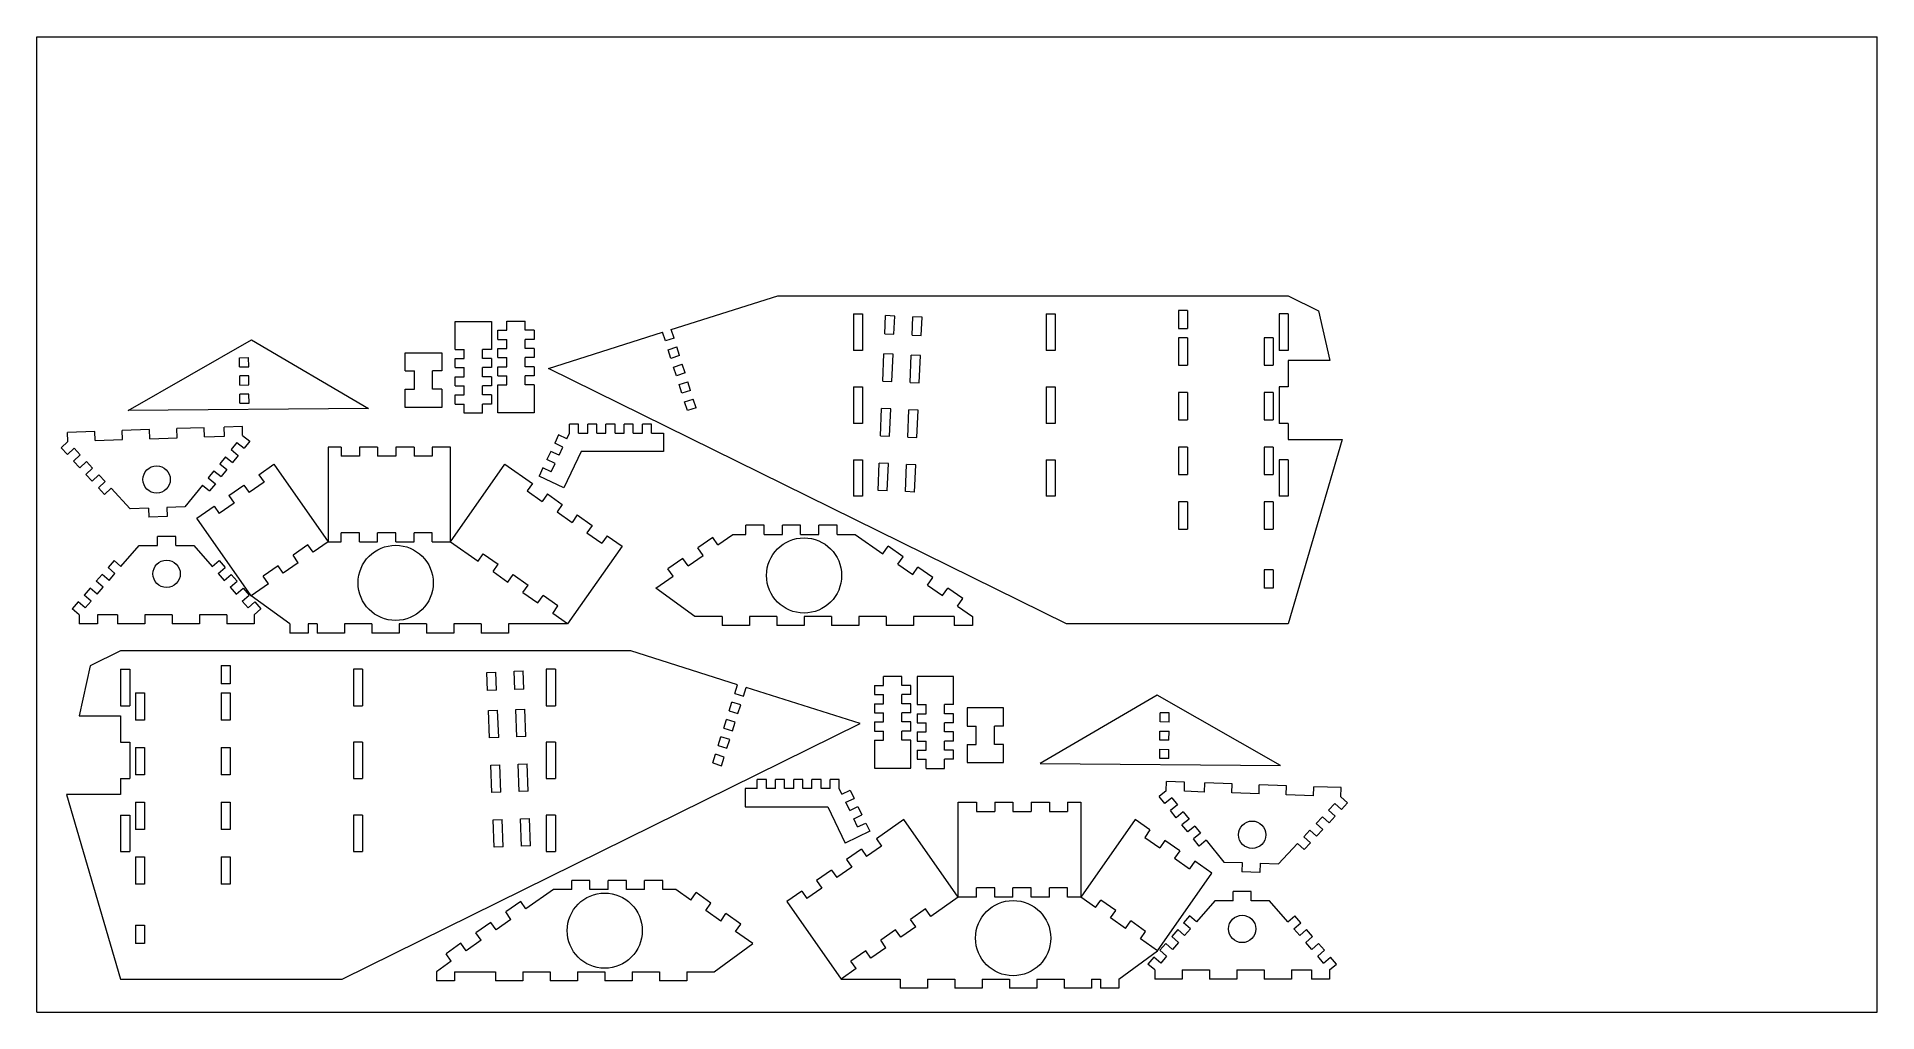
# Model space of a CAD drawing. Header units: millimetres. Extents: x -301 to 301, y -159 to 159.
import ezdxf

# ---------------------------------------------------------------- set-up
doc = ezdxf.new("R2010")
doc.units = ezdxf.units.MM
doc.header["$MEASUREMENT"] = 0
doc.layers.add('Capa 1', color=7, linetype='Continuous')

msp = doc.modelspace()

# ---------------------------------------------------------------- linework, layer by layer
at = {"layer": 'Capa 1', "lineweight": 18}
for points in [[(-300.609, -159.258), (-300.609, -159.258), (-300.609, 159.258), (-300.609, 159.258)], [(-300.609, 159.258), (-300.609, 159.258), (300.609, 159.258), (300.609, 159.258)], [(300.609, -159.258), (300.609, -159.258), (300.609, 159.258), (300.609, 159.258)], [(-93.3326, 63.6675), (-93.3326, 63.6675), (-58.4846, 74.6953), (-58.4846, 74.6953)], [(-58.4846, 74.6953), (-58.4846, 74.6953), (108.2029, 74.6953), (108.2029, 74.6953)], [(108.2029, 74.6953), (108.2029, 74.6953), (118.1169, 69.8063), (118.1169, 69.8063)], [(-163.9223, 66.3157), (-163.9223, 66.3157), (-152.0161, 66.3157), (-152.0161, 66.3157)], [(-163.9223, 57.1902), (-163.9223, 57.1902), (-163.9223, 66.3157), (-163.9223, 66.3157)], [(-152.0161, 66.3157), (-152.0161, 66.3157), (-152.0161, 57.1902), (-152.0161, 57.1902)], [(-147.0094, 63.4286), (-147.0094, 63.4286), (-147.0094, 66.4051), (-147.0094, 66.4051)], [(-147.0094, 66.4051), (-147.0094, 66.4051), (-141.0563, 66.4051), (-141.0563, 66.4051)], [(-141.0563, 63.4286), (-141.0563, 63.4286), (-141.0563, 66.4051), (-141.0563, 66.4051)], [(-33.8384, 68.7422), (-33.8384, 68.7422), (-33.8384, 56.8359), (-33.8384, 56.8359)], [(-33.8384, 68.7422), (-33.8384, 68.7422), (-30.8618, 68.7422), (-30.8618, 68.7422)], [(-30.8618, 68.7422), (-30.8618, 68.7422), (-30.8618, 56.8359), (-30.8618, 56.8359)], [(-23.5797, 62.2565), (-23.5797, 62.2565), (-23.3267, 68.204), (-23.3267, 68.204)], [(-20.3528, 68.0776), (-20.3528, 68.0776), (-23.3267, 68.204), (-23.3267, 68.204)], [(-20.606, 62.1297), (-20.606, 62.1297), (-20.3528, 68.0776), (-20.3528, 68.0776)], [(-14.6582, 61.8768), (-14.6582, 61.8768), (-14.405, 67.8246), (-14.405, 67.8246)], [(-11.4311, 67.6979), (-11.4311, 67.6979), (-14.405, 67.8246), (-14.405, 67.8246)], [(-11.6843, 61.7503), (-11.6843, 61.7503), (-11.4311, 67.6979), (-11.4311, 67.6979)], [(29.1454, 68.7422), (29.1454, 68.7422), (32.122, 68.7422), (32.122, 68.7422)], [(29.1454, 68.7422), (29.1454, 68.7422), (29.1454, 56.8359), (29.1454, 56.8359)], [(32.122, 68.7422), (32.122, 68.7422), (32.122, 56.8359), (32.122, 56.8359)], [(75.3419, 69.9328), (75.3419, 69.9328), (72.3654, 69.9328), (72.3654, 69.9328)], [(72.3654, 69.9328), (72.3654, 69.9328), (72.3654, 63.9797), (72.3654, 63.9797)], [(75.3419, 69.9328), (75.3419, 69.9328), (75.3419, 63.9797), (75.3419, 63.9797)], [(108.2029, 68.7422), (108.2029, 68.7422), (105.2264, 68.7422), (105.2264, 68.7422)], [(105.2264, 68.7422), (105.2264, 68.7422), (105.2264, 56.8359), (105.2264, 56.8359)], [(108.2029, 68.7422), (108.2029, 68.7422), (108.2029, 56.8359), (108.2029, 56.8359)], [(118.1169, 69.8063), (118.1169, 69.8063), (121.7761, 53.5022), (121.7761, 53.5022)], [(-270.7788, 37.2517), (-270.7788, 37.2517), (-230.4315, 60.3044), (-230.4315, 60.3044)], [(-230.4315, 60.3044), (-230.4315, 60.3044), (-192.2015, 37.9346), (-192.2015, 37.9346)], [(-149.986, 60.452), (-149.986, 60.452), (-149.986, 63.4286), (-149.986, 63.4286)], [(-149.986, 63.4286), (-149.986, 63.4286), (-147.0094, 63.4286), (-147.0094, 63.4286)], [(-149.986, 60.452), (-149.986, 60.452), (-147.0094, 60.452), (-147.0094, 60.452)], [(-147.0094, 57.4754), (-147.0094, 57.4754), (-147.0094, 60.452), (-147.0094, 60.452)], [(-138.0797, 63.4286), (-138.0797, 63.4286), (-141.0563, 63.4286), (-141.0563, 63.4286)], [(-141.0563, 57.4754), (-141.0563, 57.4754), (-141.0563, 60.452), (-141.0563, 60.452)], [(-138.0797, 60.452), (-138.0797, 60.452), (-141.0563, 60.452), (-141.0563, 60.452)], [(-138.0797, 63.4286), (-138.0797, 63.4286), (-138.0797, 60.452), (-138.0797, 60.452)], [(-133.4032, 50.9873), (-133.4032, 50.9873), (-96.1705, 62.7695), (-96.1705, 62.7695)], [(-95.2725, 59.9318), (-95.2725, 59.9318), (-96.1705, 62.7695), (-96.1705, 62.7695)], [(-92.4346, 60.8296), (-92.4346, 60.8296), (-95.2725, 59.9318), (-95.2725, 59.9318)], [(-92.4346, 60.8296), (-92.4346, 60.8296), (-93.3326, 63.6675), (-93.3326, 63.6675)], [(-23.5797, 62.2565), (-23.5797, 62.2565), (-20.606, 62.1297), (-20.606, 62.1297)], [(-14.6582, 61.8768), (-14.6582, 61.8768), (-11.6843, 61.7503), (-11.6843, 61.7503)], [(72.3654, 63.9797), (72.3654, 63.9797), (75.3419, 63.9797), (75.3419, 63.9797)], [(75.3419, 61.0031), (75.3419, 61.0031), (72.3654, 61.0031), (72.3654, 61.0031)], [(72.3654, 61.0031), (72.3654, 61.0031), (72.3654, 52.0734), (72.3654, 52.0734)], [(75.3419, 61.0031), (75.3419, 61.0031), (75.3419, 52.0734), (75.3419, 52.0734)], [(103.3214, 61.0031), (103.3214, 61.0031), (100.3448, 61.0031), (100.3448, 61.0031)], [(100.3448, 61.0031), (100.3448, 61.0031), (100.3448, 52.0734), (100.3448, 52.0734)], [(103.3214, 61.0031), (103.3214, 61.0031), (103.3214, 52.0734), (103.3214, 52.0734)], [(-234.3759, 54.4758), (-234.3759, 54.4758), (-231.3993, 54.5015), (-231.3993, 54.5015)], [(-234.3499, 51.4993), (-234.3499, 51.4993), (-234.3759, 54.4758), (-234.3759, 54.4758)], [(-231.3734, 51.525), (-231.3734, 51.525), (-231.3993, 54.5015), (-231.3993, 54.5015)], [(-180.2466, 56.1083), (-180.2466, 56.1083), (-168.3404, 56.1083), (-168.3404, 56.1083)], [(-180.2466, 50.1552), (-180.2466, 50.1552), (-180.2466, 56.1083), (-180.2466, 56.1083)], [(-168.3404, 56.1083), (-168.3404, 56.1083), (-168.3404, 50.1552), (-168.3404, 50.1552)], [(-163.9223, 57.1902), (-163.9223, 57.1902), (-160.9458, 57.1902), (-160.9458, 57.1902)], [(-163.9223, 51.2371), (-163.9223, 51.2371), (-163.9223, 54.2136), (-163.9223, 54.2136)], [(-163.9223, 54.2136), (-163.9223, 54.2136), (-160.9458, 54.2136), (-160.9458, 54.2136)], [(-160.9458, 54.2136), (-160.9458, 54.2136), (-160.9458, 57.1902), (-160.9458, 57.1902)], [(-154.9927, 54.2136), (-154.9927, 54.2136), (-154.9927, 57.1902), (-154.9927, 57.1902)], [(-152.0161, 57.1902), (-152.0161, 57.1902), (-154.9927, 57.1902), (-154.9927, 57.1902)], [(-152.0161, 54.2136), (-152.0161, 54.2136), (-154.9927, 54.2136), (-154.9927, 54.2136)], [(-152.0161, 54.2136), (-152.0161, 54.2136), (-152.0161, 51.2371), (-152.0161, 51.2371)], [(-149.986, 54.4989), (-149.986, 54.4989), (-149.986, 57.4754), (-149.986, 57.4754)], [(-149.986, 57.4754), (-149.986, 57.4754), (-147.0094, 57.4754), (-147.0094, 57.4754)], [(-149.986, 54.4989), (-149.986, 54.4989), (-147.0094, 54.4989), (-147.0094, 54.4989)], [(-147.0094, 51.5223), (-147.0094, 51.5223), (-147.0094, 54.4989), (-147.0094, 54.4989)], [(-138.0797, 57.4754), (-138.0797, 57.4754), (-141.0563, 57.4754), (-141.0563, 57.4754)], [(-141.0563, 51.5223), (-141.0563, 51.5223), (-141.0563, 54.4989), (-141.0563, 54.4989)], [(-138.0797, 54.4989), (-138.0797, 54.4989), (-141.0563, 54.4989), (-141.0563, 54.4989)], [(-138.0797, 57.4754), (-138.0797, 57.4754), (-138.0797, 54.4989), (-138.0797, 54.4989)], [(-94.3742, 57.0936), (-94.3742, 57.0936), (-91.5366, 57.9919), (-91.5366, 57.9919)], [(-93.4762, 54.256), (-93.4762, 54.256), (-94.3742, 57.0936), (-94.3742, 57.0936)], [(-90.6386, 55.154), (-90.6386, 55.154), (-93.4762, 54.256), (-93.4762, 54.256)], [(-90.6386, 55.154), (-90.6386, 55.154), (-91.5366, 57.9919), (-91.5366, 57.9919)], [(-30.8618, 56.8359), (-30.8618, 56.8359), (-33.8384, 56.8359), (-33.8384, 56.8359)], [(-24.2377, 46.7924), (-24.2377, 46.7924), (-23.8583, 55.7138), (-23.8583, 55.7138)], [(-20.8844, 55.5874), (-20.8844, 55.5874), (-23.8583, 55.7138), (-23.8583, 55.7138)], [(-21.264, 46.6656), (-21.264, 46.6656), (-20.8844, 55.5874), (-20.8844, 55.5874)], [(-15.3162, 46.4127), (-15.3162, 46.4127), (-14.9365, 55.3344), (-14.9365, 55.3344)], [(-11.9626, 55.2077), (-11.9626, 55.2077), (-14.9365, 55.3344), (-14.9365, 55.3344)], [(-12.3423, 46.2862), (-12.3423, 46.2862), (-11.9626, 55.2077), (-11.9626, 55.2077)], [(32.122, 56.8359), (32.122, 56.8359), (29.1454, 56.8359), (29.1454, 56.8359)], [(108.2029, 56.8359), (108.2029, 56.8359), (105.2264, 56.8359), (105.2264, 56.8359)], [(-234.3499, 51.4993), (-234.3499, 51.4993), (-231.3734, 51.525), (-231.3734, 51.525)], [(-231.3477, 48.5487), (-231.3477, 48.5487), (-234.324, 48.5227), (-234.324, 48.5227)], [(-234.2981, 45.5464), (-234.2981, 45.5464), (-234.324, 48.5227), (-234.324, 48.5227)], [(-231.3218, 45.5721), (-231.3218, 45.5721), (-231.3477, 48.5487), (-231.3477, 48.5487)], [(-180.2466, 50.1552), (-180.2466, 50.1552), (-177.2701, 50.1552), (-177.2701, 50.1552)], [(-177.2701, 44.2021), (-177.2701, 44.2021), (-177.2701, 50.1552), (-177.2701, 50.1552)], [(-171.3169, 44.2021), (-171.3169, 44.2021), (-171.3169, 50.1552), (-171.3169, 50.1552)], [(-168.3404, 50.1552), (-168.3404, 50.1552), (-171.3169, 50.1552), (-171.3169, 50.1552)], [(-163.9223, 51.2371), (-163.9223, 51.2371), (-160.9458, 51.2371), (-160.9458, 51.2371)], [(-163.9223, 45.284), (-163.9223, 45.284), (-163.9223, 48.2605), (-163.9223, 48.2605)], [(-163.9223, 48.2605), (-163.9223, 48.2605), (-160.9458, 48.2605), (-160.9458, 48.2605)], [(-160.9458, 48.2605), (-160.9458, 48.2605), (-160.9458, 51.2371), (-160.9458, 51.2371)], [(-154.9927, 48.2605), (-154.9927, 48.2605), (-154.9927, 51.2371), (-154.9927, 51.2371)], [(-152.0161, 51.2371), (-152.0161, 51.2371), (-154.9927, 51.2371), (-154.9927, 51.2371)], [(-152.0161, 48.2605), (-152.0161, 48.2605), (-154.9927, 48.2605), (-154.9927, 48.2605)], [(-152.0161, 48.2605), (-152.0161, 48.2605), (-152.0161, 45.284), (-152.0161, 45.284)], [(-149.986, 48.5457), (-149.986, 48.5457), (-149.986, 51.5223), (-149.986, 51.5223)], [(-149.986, 51.5223), (-149.986, 51.5223), (-147.0094, 51.5223), (-147.0094, 51.5223)], [(-149.986, 48.5457), (-149.986, 48.5457), (-147.0094, 48.5457), (-147.0094, 48.5457)], [(-147.0094, 45.5692), (-147.0094, 45.5692), (-147.0094, 48.5457), (-147.0094, 48.5457)], [(-138.0797, 51.5223), (-138.0797, 51.5223), (-141.0563, 51.5223), (-141.0563, 51.5223)], [(-141.0563, 45.5692), (-141.0563, 45.5692), (-141.0563, 48.5457), (-141.0563, 48.5457)], [(-138.0797, 48.5457), (-138.0797, 48.5457), (-141.0563, 48.5457), (-141.0563, 48.5457)], [(-138.0797, 51.5223), (-138.0797, 51.5223), (-138.0797, 48.5457), (-138.0797, 48.5457)], [(35.8132, -32.4609), (35.8132, -32.4609), (-133.4032, 50.9873), (-133.4032, 50.9873)], [(-92.5782, 51.4181), (-92.5782, 51.4181), (-89.7403, 52.3163), (-89.7403, 52.3163)], [(-91.6803, 48.5801), (-91.6803, 48.5801), (-92.5782, 51.4181), (-92.5782, 51.4181)], [(-88.8423, 49.4784), (-88.8423, 49.4784), (-91.6803, 48.5801), (-91.6803, 48.5801)], [(-88.8423, 49.4784), (-88.8423, 49.4784), (-89.7403, 52.3163), (-89.7403, 52.3163)], [(72.3654, 52.0734), (72.3654, 52.0734), (75.3419, 52.0734), (75.3419, 52.0734)], [(100.3448, 52.0734), (100.3448, 52.0734), (103.3214, 52.0734), (103.3214, 52.0734)], [(121.7761, 53.5022), (121.7761, 53.5022), (108.2029, 53.5022), (108.2029, 53.5022)], [(108.2029, 53.5022), (108.2029, 53.5022), (108.2029, 44.9297), (108.2029, 44.9297)], [(-234.2981, 45.5464), (-234.2981, 45.5464), (-231.3218, 45.5721), (-231.3218, 45.5721)], [(-231.2958, 42.5955), (-231.2958, 42.5955), (-234.2724, 42.5699), (-234.2724, 42.5699)], [(-234.2465, 39.5936), (-234.2465, 39.5936), (-234.2724, 42.5699), (-234.2724, 42.5699)], [(-231.2702, 39.6192), (-231.2702, 39.6192), (-231.2958, 42.5955), (-231.2958, 42.5955)], [(-180.2466, 38.249), (-180.2466, 38.249), (-180.2466, 44.2021), (-180.2466, 44.2021)], [(-180.2466, 44.2021), (-180.2466, 44.2021), (-177.2701, 44.2021), (-177.2701, 44.2021)], [(-168.3404, 44.2021), (-168.3404, 44.2021), (-171.3169, 44.2021), (-171.3169, 44.2021)], [(-168.3404, 44.2021), (-168.3404, 44.2021), (-168.3404, 38.249), (-168.3404, 38.249)], [(-163.9223, 45.284), (-163.9223, 45.284), (-160.9458, 45.284), (-160.9458, 45.284)], [(-163.9223, 39.3308), (-163.9223, 39.3308), (-163.9223, 42.3074), (-163.9223, 42.3074)], [(-163.9223, 42.3074), (-163.9223, 42.3074), (-160.9458, 42.3074), (-160.9458, 42.3074)], [(-160.9458, 42.3074), (-160.9458, 42.3074), (-160.9458, 45.284), (-160.9458, 45.284)], [(-154.9927, 42.3074), (-154.9927, 42.3074), (-154.9927, 45.284), (-154.9927, 45.284)], [(-152.0161, 45.284), (-152.0161, 45.284), (-154.9927, 45.284), (-154.9927, 45.284)], [(-152.0161, 42.3074), (-152.0161, 42.3074), (-154.9927, 42.3074), (-154.9927, 42.3074)], [(-152.0161, 42.3074), (-152.0161, 42.3074), (-152.0161, 39.3308), (-152.0161, 39.3308)], [(-149.986, 36.4434), (-149.986, 36.4434), (-149.986, 45.5692), (-149.986, 45.5692)], [(-149.986, 45.5692), (-149.986, 45.5692), (-147.0094, 45.5692), (-147.0094, 45.5692)], [(-138.0797, 45.5692), (-138.0797, 45.5692), (-141.0563, 45.5692), (-141.0563, 45.5692)], [(-138.0797, 45.5692), (-138.0797, 45.5692), (-138.0797, 36.4434), (-138.0797, 36.4434)], [(-90.7822, 45.7425), (-90.7822, 45.7425), (-87.9443, 46.6402), (-87.9443, 46.6402)], [(-89.8843, 42.9046), (-89.8843, 42.9046), (-90.7822, 45.7425), (-90.7822, 45.7425)], [(-87.0463, 43.8026), (-87.0463, 43.8026), (-89.8843, 42.9046), (-89.8843, 42.9046)], [(-87.0463, 43.8026), (-87.0463, 43.8026), (-87.9443, 46.6402), (-87.9443, 46.6402)], [(-33.8384, 44.9297), (-33.8384, 44.9297), (-30.8618, 44.9297), (-30.8618, 44.9297)], [(-33.8384, 44.9297), (-33.8384, 44.9297), (-33.8384, 33.0234), (-33.8384, 33.0234)], [(-30.8618, 44.9297), (-30.8618, 44.9297), (-30.8618, 33.0234), (-30.8618, 33.0234)], [(-24.2377, 46.7924), (-24.2377, 46.7924), (-21.264, 46.6656), (-21.264, 46.6656)], [(-15.3162, 46.4127), (-15.3162, 46.4127), (-12.3423, 46.2862), (-12.3423, 46.2862)], [(29.1454, 44.9297), (29.1454, 44.9297), (32.122, 44.9297), (32.122, 44.9297)], [(29.1454, 44.9297), (29.1454, 44.9297), (29.1454, 33.0234), (29.1454, 33.0234)], [(32.122, 44.9297), (32.122, 44.9297), (32.122, 33.0234), (32.122, 33.0234)], [(75.3419, 43.1437), (75.3419, 43.1437), (72.3654, 43.1437), (72.3654, 43.1437)], [(72.3654, 43.1437), (72.3654, 43.1437), (72.3654, 34.2141), (72.3654, 34.2141)], [(75.3419, 43.1437), (75.3419, 43.1437), (75.3419, 34.2141), (75.3419, 34.2141)], [(103.3214, 43.1437), (103.3214, 43.1437), (100.3448, 43.1437), (100.3448, 43.1437)], [(100.3448, 43.1437), (100.3448, 43.1437), (100.3448, 34.2141), (100.3448, 34.2141)], [(103.3214, 43.1437), (103.3214, 43.1437), (103.3214, 34.2141), (103.3214, 34.2141)], [(108.2029, 44.9297), (108.2029, 44.9297), (105.2264, 44.9297), (105.2264, 44.9297)], [(105.2264, 44.9297), (105.2264, 44.9297), (105.2264, 33.0234), (105.2264, 33.0234)], [(-192.2015, 37.9346), (-192.2015, 37.9346), (-270.7788, 37.2517), (-270.7788, 37.2517)], [(-234.2465, 39.5936), (-234.2465, 39.5936), (-231.2702, 39.6192), (-231.2702, 39.6192)], [(-168.3404, 38.249), (-168.3404, 38.249), (-180.2466, 38.249), (-180.2466, 38.249)], [(-163.9223, 39.3308), (-163.9223, 39.3308), (-160.9458, 39.3308), (-160.9458, 39.3308)], [(-160.9458, 36.3543), (-160.9458, 36.3543), (-160.9458, 39.3308), (-160.9458, 39.3308)], [(-154.9927, 36.3543), (-154.9927, 36.3543), (-160.9458, 36.3543), (-160.9458, 36.3543)], [(-154.9927, 36.3543), (-154.9927, 36.3543), (-154.9927, 39.3308), (-154.9927, 39.3308)], [(-152.0161, 39.3308), (-152.0161, 39.3308), (-154.9927, 39.3308), (-154.9927, 39.3308)], [(-138.0797, 36.4434), (-138.0797, 36.4434), (-149.986, 36.4434), (-149.986, 36.4434)], [(-88.9863, 40.0666), (-88.9863, 40.0666), (-86.1481, 40.9646), (-86.1481, 40.9646)], [(-88.088, 37.2287), (-88.088, 37.2287), (-88.9863, 40.0666), (-88.9863, 40.0666)], [(-85.2501, 38.127), (-85.2501, 38.127), (-88.088, 37.2287), (-88.088, 37.2287)], [(-85.2501, 38.127), (-85.2501, 38.127), (-86.1481, 40.9646), (-86.1481, 40.9646)], [(-24.9971, 28.9491), (-24.9971, 28.9491), (-24.6174, 37.8706), (-24.6174, 37.8706)], [(-21.6437, 37.7441), (-21.6437, 37.7441), (-24.6174, 37.8706), (-24.6174, 37.8706)], [(-22.0231, 28.8226), (-22.0231, 28.8226), (-21.6437, 37.7441), (-21.6437, 37.7441)], [(-16.0756, 28.5694), (-16.0756, 28.5694), (-15.6959, 37.4909), (-15.6959, 37.4909)], [(-12.722, 37.3645), (-12.722, 37.3645), (-15.6959, 37.4909), (-15.6959, 37.4909)], [(-13.1017, 28.443), (-13.1017, 28.443), (-12.722, 37.3645), (-12.722, 37.3645)], [(-281.6558, 30.3842), (-281.6558, 30.3842), (-290.5805, 30.077), (-290.5805, 30.077)], [(-290.4778, 27.1023), (-290.4778, 27.1023), (-290.5805, 30.077), (-290.5805, 30.077)], [(-281.5535, 27.4095), (-281.5535, 27.4095), (-281.6558, 30.3842), (-281.6558, 30.3842)], [(-263.8071, 30.9986), (-263.8071, 30.9986), (-272.7315, 30.6914), (-272.7315, 30.6914)], [(-272.6293, 27.7167), (-272.6293, 27.7167), (-272.7315, 30.6914), (-272.7315, 30.6914)], [(-263.7049, 28.0236), (-263.7049, 28.0236), (-263.8071, 30.9986), (-263.8071, 30.9986)], [(-245.9583, 31.6129), (-245.9583, 31.6129), (-254.8827, 31.3055), (-254.8827, 31.3055)], [(-254.7805, 28.3308), (-254.7805, 28.3308), (-254.8827, 31.3055), (-254.8827, 31.3055)], [(-245.8561, 28.638), (-245.8561, 28.638), (-245.9583, 31.6129), (-245.9583, 31.6129)], [(-233.4641, 32.0429), (-233.4641, 32.0429), (-239.4138, 31.8381), (-239.4138, 31.8381)], [(-239.3114, 28.8634), (-239.3114, 28.8634), (-239.4138, 31.8381), (-239.4138, 31.8381)], [(-233.3617, 29.0679), (-233.3617, 29.0679), (-233.4641, 32.0429), (-233.4641, 32.0429)], [(-126.5843, 29.8029), (-126.5843, 29.8029), (-126.5843, 32.7795), (-126.5843, 32.7795)], [(-123.6078, 32.7795), (-123.6078, 32.7795), (-126.5843, 32.7795), (-126.5843, 32.7795)], [(-123.6078, 29.8029), (-123.6078, 29.8029), (-123.6078, 32.7795), (-123.6078, 32.7795)], [(-120.6312, 29.8029), (-120.6312, 29.8029), (-120.6312, 32.7795), (-120.6312, 32.7795)], [(-117.6547, 32.7795), (-117.6547, 32.7795), (-120.6312, 32.7795), (-120.6312, 32.7795)], [(-117.6547, 29.8029), (-117.6547, 29.8029), (-117.6547, 32.7795), (-117.6547, 32.7795)], [(-114.6781, 29.8029), (-114.6781, 29.8029), (-114.6781, 32.7795), (-114.6781, 32.7795)], [(-111.7015, 32.7795), (-111.7015, 32.7795), (-114.6781, 32.7795), (-114.6781, 32.7795)], [(-111.7015, 29.8029), (-111.7015, 29.8029), (-111.7015, 32.7795), (-111.7015, 32.7795)], [(-108.725, 29.8029), (-108.725, 29.8029), (-108.725, 32.7795), (-108.725, 32.7795)], [(-105.7484, 32.7795), (-105.7484, 32.7795), (-108.725, 32.7795), (-108.725, 32.7795)], [(-105.7484, 29.8029), (-105.7484, 29.8029), (-105.7484, 32.7795), (-105.7484, 32.7795)], [(-102.7718, 29.8029), (-102.7718, 29.8029), (-102.7718, 32.7795), (-102.7718, 32.7795)], [(-99.7953, 32.7795), (-99.7953, 32.7795), (-102.7718, 32.7795), (-102.7718, 32.7795)], [(-99.7953, 29.8029), (-99.7953, 29.8029), (-99.7953, 32.7795), (-99.7953, 32.7795)], [(-30.8618, 33.0234), (-30.8618, 33.0234), (-33.8384, 33.0234), (-33.8384, 33.0234)], [(32.122, 33.0234), (32.122, 33.0234), (29.1454, 33.0234), (29.1454, 33.0234)], [(72.3654, 34.2141), (72.3654, 34.2141), (75.3419, 34.2141), (75.3419, 34.2141)], [(100.3448, 34.2141), (100.3448, 34.2141), (103.3214, 34.2141), (103.3214, 34.2141)], [(108.2029, 33.0234), (108.2029, 33.0234), (105.2264, 33.0234), (105.2264, 33.0234)], [(108.2029, 33.0234), (108.2029, 33.0234), (108.2029, 27.7847), (108.2029, 27.7847)], [(-290.4778, 27.1023), (-290.4778, 27.1023), (-292.657, 25.0746), (-292.657, 25.0746)], [(-292.657, 25.0746), (-292.657, 25.0746), (-290.6292, 22.8955), (-290.6292, 22.8955)], [(-288.4501, 24.9232), (-288.4501, 24.9232), (-290.6292, 22.8955), (-290.6292, 22.8955)], [(-286.4223, 22.7444), (-286.4223, 22.7444), (-288.4501, 24.9232), (-288.4501, 24.9232)], [(-281.5535, 27.4095), (-281.5535, 27.4095), (-272.6293, 27.7167), (-272.6293, 27.7167)], [(-263.7049, 28.0236), (-263.7049, 28.0236), (-254.7805, 28.3308), (-254.7805, 28.3308)], [(-245.8561, 28.638), (-245.8561, 28.638), (-239.3114, 28.8634), (-239.3114, 28.8634)], [(-235.235, 26.7547), (-235.235, 26.7547), (-237.1082, 24.4417), (-237.1082, 24.4417)], [(-237.1082, 24.4417), (-237.1082, 24.4417), (-234.795, 22.5684), (-234.795, 22.5684)], [(-235.235, 26.7547), (-235.235, 26.7547), (-232.9217, 24.8817), (-232.9217, 24.8817)], [(-233.3617, 29.0679), (-233.3617, 29.0679), (-231.0487, 27.1947), (-231.0487, 27.1947)], [(-231.0487, 27.1947), (-231.0487, 27.1947), (-232.9217, 24.8817), (-232.9217, 24.8817)], [(-205.4535, 25.2844), (-205.4535, 25.2844), (-205.4535, -5.6719), (-205.4535, -5.6719)], [(-201.1672, 25.2844), (-201.1672, 25.2844), (-205.4535, 25.2844), (-205.4535, 25.2844)], [(-201.1672, 25.2844), (-201.1672, 25.2844), (-201.1672, 22.3078), (-201.1672, 22.3078)], [(-195.2141, 25.2844), (-195.2141, 25.2844), (-195.2141, 22.3078), (-195.2141, 22.3078)], [(-189.261, 25.2844), (-189.261, 25.2844), (-195.2141, 25.2844), (-195.2141, 25.2844)], [(-189.261, 25.2844), (-189.261, 25.2844), (-189.261, 22.3078), (-189.261, 22.3078)], [(-183.3078, 25.2844), (-183.3078, 25.2844), (-183.3078, 22.3078), (-183.3078, 22.3078)], [(-177.3547, 25.2844), (-177.3547, 25.2844), (-183.3078, 25.2844), (-183.3078, 25.2844)], [(-177.3547, 25.2844), (-177.3547, 25.2844), (-177.3547, 22.3078), (-177.3547, 22.3078)], [(-171.4016, 25.2844), (-171.4016, 25.2844), (-171.4016, 22.3078), (-171.4016, 22.3078)], [(-165.4485, 25.2844), (-165.4485, 25.2844), (-171.4016, 25.2844), (-171.4016, 25.2844)], [(-165.4485, -5.6719), (-165.4485, -5.6719), (-165.4485, 25.2844), (-165.4485, 25.2844)], [(-130.1419, 29.2547), (-130.1419, 29.2547), (-131.4215, 26.5673), (-131.4215, 26.5673)], [(-128.7341, 25.2878), (-128.7341, 25.2878), (-131.4215, 26.5673), (-131.4215, 26.5673)], [(-127.4546, 27.9752), (-127.4546, 27.9752), (-130.1419, 29.2547), (-130.1419, 29.2547)], [(-130.0136, 22.6002), (-130.0136, 22.6002), (-128.7341, 25.2878), (-128.7341, 25.2878)], [(-127.4546, 27.9752), (-127.4546, 27.9752), (-126.5843, 29.8029), (-126.5843, 29.8029)], [(-123.6078, 29.8029), (-123.6078, 29.8029), (-120.6312, 29.8029), (-120.6312, 29.8029)], [(-117.6547, 29.8029), (-117.6547, 29.8029), (-114.6781, 29.8029), (-114.6781, 29.8029)], [(-111.7015, 29.8029), (-111.7015, 29.8029), (-108.725, 29.8029), (-108.725, 29.8029)], [(-105.7484, 29.8029), (-105.7484, 29.8029), (-102.7718, 29.8029), (-102.7718, 29.8029)], [(-99.7953, 29.8029), (-99.7953, 29.8029), (-95.8662, 29.8029), (-95.8662, 29.8029)], [(-95.8662, 29.8029), (-95.8662, 29.8029), (-95.8662, 23.8498), (-95.8662, 23.8498)], [(-24.9971, 28.9491), (-24.9971, 28.9491), (-22.0231, 28.8226), (-22.0231, 28.8226)], [(-16.0756, 28.5694), (-16.0756, 28.5694), (-13.1017, 28.443), (-13.1017, 28.443)], [(75.3419, 25.2844), (75.3419, 25.2844), (72.3654, 25.2844), (72.3654, 25.2844)], [(72.3654, 25.2844), (72.3654, 25.2844), (72.3654, 16.3547), (72.3654, 16.3547)], [(75.3419, 25.2844), (75.3419, 25.2844), (75.3419, 16.3547), (75.3419, 16.3547)], [(103.3214, 25.2844), (103.3214, 25.2844), (100.3448, 25.2844), (100.3448, 25.2844)], [(100.3448, 25.2844), (100.3448, 25.2844), (100.3448, 16.3547), (100.3448, 16.3547)], [(103.3214, 25.2844), (103.3214, 25.2844), (103.3214, 16.3547), (103.3214, 16.3547)], [(108.2029, 27.7847), (108.2029, 27.7847), (125.8245, 27.7847), (125.8245, 27.7847)], [(125.8245, 27.7847), (125.8245, 27.7847), (108.2029, -32.4609), (108.2029, -32.4609)], [(-286.4223, 22.7444), (-286.4223, 22.7444), (-288.6012, 20.7166), (-288.6012, 20.7166)], [(-288.6012, 20.7166), (-288.6012, 20.7166), (-286.5734, 18.5378), (-286.5734, 18.5378)], [(-284.3945, 20.5655), (-284.3945, 20.5655), (-286.5734, 18.5378), (-286.5734, 18.5378)], [(-282.3665, 18.3864), (-282.3665, 18.3864), (-284.5456, 16.3587), (-284.5456, 16.3587)], [(-282.3665, 18.3864), (-282.3665, 18.3864), (-284.3945, 20.5655), (-284.3945, 20.5655)], [(-238.9815, 22.1284), (-238.9815, 22.1284), (-240.8547, 19.8152), (-240.8547, 19.8152)], [(-240.8547, 19.8152), (-240.8547, 19.8152), (-238.5415, 17.9422), (-238.5415, 17.9422)], [(-238.9815, 22.1284), (-238.9815, 22.1284), (-236.6682, 20.2552), (-236.6682, 20.2552)], [(-234.795, 22.5684), (-234.795, 22.5684), (-236.6682, 20.2552), (-236.6682, 20.2552)], [(-228.0857, 16.2713), (-228.0857, 16.2713), (-223.2091, 19.6858), (-223.2091, 19.6858)], [(-223.2091, 19.6858), (-223.2091, 19.6858), (-205.4535, -5.6719), (-205.4535, -5.6719)], [(-195.2141, 22.3078), (-195.2141, 22.3078), (-201.1672, 22.3078), (-201.1672, 22.3078)], [(-183.3078, 22.3078), (-183.3078, 22.3078), (-189.261, 22.3078), (-189.261, 22.3078)], [(-171.4016, 22.3078), (-171.4016, 22.3078), (-177.3547, 22.3078), (-177.3547, 22.3078)], [(-165.4485, -5.6719), (-165.4485, -5.6719), (-147.6925, 19.6858), (-147.6925, 19.6858)], [(-147.6925, 19.6858), (-147.6925, 19.6858), (-138.693, 13.3842), (-138.693, 13.3842)], [(-135.2603, 18.505), (-135.2603, 18.505), (-136.5398, 15.8173), (-136.5398, 15.8173)], [(-132.5727, 17.2254), (-132.5727, 17.2254), (-135.2603, 18.505), (-135.2603, 18.505)], [(-132.701, 23.88), (-132.701, 23.88), (-133.9808, 21.1923), (-133.9808, 21.1923)], [(-131.2931, 19.9128), (-131.2931, 19.9128), (-133.9808, 21.1923), (-133.9808, 21.1923)], [(-130.0136, 22.6002), (-130.0136, 22.6002), (-132.701, 23.88), (-132.701, 23.88)], [(-132.5727, 17.2254), (-132.5727, 17.2254), (-131.2931, 19.9128), (-131.2931, 19.9128)], [(-122.8254, 23.8498), (-122.8254, 23.8498), (-128.4772, 11.9787), (-128.4772, 11.9787)], [(-95.8662, 23.8498), (-95.8662, 23.8498), (-122.8254, 23.8498), (-122.8254, 23.8498)], [(-33.8384, 21.1172), (-33.8384, 21.1172), (-30.8618, 21.1172), (-30.8618, 21.1172)], [(-33.8384, 21.1172), (-33.8384, 21.1172), (-33.8384, 9.2109), (-33.8384, 9.2109)], [(-30.8618, 21.1172), (-30.8618, 21.1172), (-30.8618, 9.2109), (-30.8618, 9.2109)], [(-25.7564, 11.1059), (-25.7564, 11.1059), (-25.3767, 20.0274), (-25.3767, 20.0274)], [(-22.4028, 19.9009), (-22.4028, 19.9009), (-25.3767, 20.0274), (-25.3767, 20.0274)], [(-22.7825, 10.9791), (-22.7825, 10.9791), (-22.4028, 19.9009), (-22.4028, 19.9009)], [(-16.8347, 10.7262), (-16.8347, 10.7262), (-16.4552, 19.648), (-16.4552, 19.648)], [(-13.4813, 19.5212), (-13.4813, 19.5212), (-16.4552, 19.648), (-16.4552, 19.648)], [(-13.861, 10.5997), (-13.861, 10.5997), (-13.4813, 19.5212), (-13.4813, 19.5212)], [(29.1454, 21.1172), (29.1454, 21.1172), (32.122, 21.1172), (32.122, 21.1172)], [(29.1454, 21.1172), (29.1454, 21.1172), (29.1454, 9.2109), (29.1454, 9.2109)], [(32.122, 21.1172), (32.122, 21.1172), (32.122, 9.2109), (32.122, 9.2109)], [(108.2029, 21.1172), (108.2029, 21.1172), (105.2264, 21.1172), (105.2264, 21.1172)], [(105.2264, 21.1172), (105.2264, 21.1172), (105.2264, 9.2109), (105.2264, 9.2109)], [(108.2029, 21.1172), (108.2029, 21.1172), (108.2029, 9.2109), (108.2029, 9.2109)], [(-284.5456, 16.3587), (-284.5456, 16.3587), (-282.5179, 14.1798), (-282.5179, 14.1798)], [(-280.3388, 16.2076), (-280.3388, 16.2076), (-282.5179, 14.1798), (-282.5179, 14.1798)], [(-278.311, 14.0287), (-278.311, 14.0287), (-280.4898, 12.0007), (-280.4898, 12.0007)], [(-278.311, 14.0287), (-278.311, 14.0287), (-280.3388, 16.2076), (-280.3388, 16.2076)], [(-246.4745, 12.8757), (-246.4745, 12.8757), (-252.2175, 5.7838), (-252.2175, 5.7838)], [(-246.4745, 12.8757), (-246.4745, 12.8757), (-244.1612, 11.0024), (-244.1612, 11.0024)], [(-242.728, 17.5019), (-242.728, 17.5019), (-244.6012, 15.1887), (-244.6012, 15.1887)], [(-244.6012, 15.1887), (-244.6012, 15.1887), (-242.288, 13.3154), (-242.288, 13.3154)], [(-242.288, 13.3154), (-242.288, 13.3154), (-244.1612, 11.0024), (-244.1612, 11.0024)], [(-242.728, 17.5019), (-242.728, 17.5019), (-240.4147, 15.6287), (-240.4147, 15.6287)], [(-238.5415, 17.9422), (-238.5415, 17.9422), (-240.4147, 15.6287), (-240.4147, 15.6287)], [(-237.8387, 9.4424), (-237.8387, 9.4424), (-232.9622, 12.8569), (-232.9622, 12.8569)], [(-232.9622, 12.8569), (-232.9622, 12.8569), (-231.2551, 10.4185), (-231.2551, 10.4185)], [(-226.3783, 13.8329), (-226.3783, 13.8329), (-231.2551, 10.4185), (-231.2551, 10.4185)], [(-228.0857, 16.2713), (-228.0857, 16.2713), (-226.3783, 13.8329), (-226.3783, 13.8329)], [(-138.693, 13.3842), (-138.693, 13.3842), (-140.4004, 10.9461), (-140.4004, 10.9461)], [(-128.4772, 11.9787), (-128.4772, 11.9787), (-136.5398, 15.8173), (-136.5398, 15.8173)], [(72.3654, 16.3547), (72.3654, 16.3547), (75.3419, 16.3547), (75.3419, 16.3547)], [(100.3448, 16.3547), (100.3448, 16.3547), (103.3214, 16.3547), (103.3214, 16.3547)], [(-280.4898, 12.0007), (-280.4898, 12.0007), (-278.4621, 9.8219), (-278.4621, 9.8219)], [(-276.2832, 11.8496), (-276.2832, 11.8496), (-278.4621, 9.8219), (-278.4621, 9.8219)], [(-270.066, 5.1694), (-270.066, 5.1694), (-276.2832, 11.8496), (-276.2832, 11.8496)], [(-248.334, 2.0934), (-248.334, 2.0934), (-242.7153, 6.0275), (-242.7153, 6.0275)], [(-242.7153, 6.0275), (-242.7153, 6.0275), (-241.0079, 3.5893), (-241.0079, 3.5893)], [(-236.1316, 7.004), (-236.1316, 7.004), (-241.0079, 3.5893), (-241.0079, 3.5893)], [(-237.8387, 9.4424), (-237.8387, 9.4424), (-236.1316, 7.004), (-236.1316, 7.004)], [(-140.4004, 10.9461), (-140.4004, 10.9461), (-135.5238, 7.5316), (-135.5238, 7.5316)], [(-133.8165, 9.9698), (-133.8165, 9.9698), (-135.5238, 7.5316), (-135.5238, 7.5316)], [(-133.8165, 9.9698), (-133.8165, 9.9698), (-128.9399, 6.555), (-128.9399, 6.555)], [(-128.9399, 6.555), (-128.9399, 6.555), (-130.6473, 4.1169), (-130.6473, 4.1169)], [(-30.8618, 9.2109), (-30.8618, 9.2109), (-33.8384, 9.2109), (-33.8384, 9.2109)], [(-22.7825, 10.9791), (-22.7825, 10.9791), (-25.7564, 11.1059), (-25.7564, 11.1059)], [(-13.861, 10.5997), (-13.861, 10.5997), (-16.8347, 10.7262), (-16.8347, 10.7262)], [(32.122, 9.2109), (32.122, 9.2109), (29.1454, 9.2109), (29.1454, 9.2109)], [(75.3419, 7.425), (75.3419, 7.425), (72.3654, 7.425), (72.3654, 7.425)], [(72.3654, 7.425), (72.3654, 7.425), (72.3654, -1.5047), (72.3654, -1.5047)], [(75.3419, 7.425), (75.3419, 7.425), (75.3419, -1.5047), (75.3419, -1.5047)], [(103.3214, 7.425), (103.3214, 7.425), (100.3448, 7.425), (100.3448, 7.425)], [(100.3448, 7.425), (100.3448, 7.425), (100.3448, -1.5047), (100.3448, -1.5047)], [(103.3214, 7.425), (103.3214, 7.425), (103.3214, -1.5047), (103.3214, -1.5047)], [(108.2029, 9.2109), (108.2029, 9.2109), (105.2264, 9.2109), (105.2264, 9.2109)], [(-264.1166, 5.3745), (-264.1166, 5.3745), (-270.066, 5.1694), (-270.066, 5.1694)], [(-264.1166, 5.3745), (-264.1166, 5.3745), (-264.0142, 2.3995), (-264.0142, 2.3995)], [(-258.0645, 2.6043), (-258.0645, 2.6043), (-264.0142, 2.3995), (-264.0142, 2.3995)], [(-252.2175, 5.7838), (-252.2175, 5.7838), (-258.1669, 5.579), (-258.1669, 5.579)], [(-258.1669, 5.579), (-258.1669, 5.579), (-258.0645, 2.6043), (-258.0645, 2.6043)], [(-230.578, -23.2646), (-230.578, -23.2646), (-248.334, 2.0934), (-248.334, 2.0934)], [(-130.6473, 4.1169), (-130.6473, 4.1169), (-125.7707, 0.7022), (-125.7707, 0.7022)], [(-124.0634, 3.1406), (-124.0634, 3.1406), (-125.7707, 0.7022), (-125.7707, 0.7022)], [(-124.0634, 3.1406), (-124.0634, 3.1406), (-119.1871, -0.2739), (-119.1871, -0.2739)], [(-261.1779, -6.8625), (-261.1779, -6.8625), (-261.1779, -3.8859), (-261.1779, -3.8859)], [(-255.2248, -3.8859), (-255.2248, -3.8859), (-261.1779, -3.8859), (-261.1779, -3.8859)], [(-255.2248, -6.8625), (-255.2248, -6.8625), (-255.2248, -3.8859), (-255.2248, -3.8859)], [(-205.4535, -5.6719), (-205.4535, -5.6719), (-210.33, -9.0866), (-210.33, -9.0866)], [(-205.4535, -5.6719), (-205.4535, -5.6719), (-201.1672, -5.6719), (-201.1672, -5.6719)], [(-201.1672, -5.6719), (-201.1672, -5.6719), (-201.1672, -2.6953), (-201.1672, -2.6953)], [(-195.2141, -2.6953), (-195.2141, -2.6953), (-201.1672, -2.6953), (-201.1672, -2.6953)], [(-195.2141, -5.6719), (-195.2141, -5.6719), (-195.2141, -2.6953), (-195.2141, -2.6953)], [(-195.2141, -5.6719), (-195.2141, -5.6719), (-189.261, -5.6719), (-189.261, -5.6719)], [(-189.261, -5.6719), (-189.261, -5.6719), (-189.261, -2.6953), (-189.261, -2.6953)], [(-183.3078, -2.6953), (-183.3078, -2.6953), (-189.261, -2.6953), (-189.261, -2.6953)], [(-183.3078, -5.6719), (-183.3078, -5.6719), (-183.3078, -2.6953), (-183.3078, -2.6953)], [(-183.3078, -5.6719), (-183.3078, -5.6719), (-177.3547, -5.6719), (-177.3547, -5.6719)], [(-177.3547, -5.6719), (-177.3547, -5.6719), (-177.3547, -2.6953), (-177.3547, -2.6953)], [(-171.4016, -2.6953), (-171.4016, -2.6953), (-177.3547, -2.6953), (-177.3547, -2.6953)], [(-171.4016, -5.6719), (-171.4016, -5.6719), (-171.4016, -2.6953), (-171.4016, -2.6953)], [(-171.4016, -5.6719), (-171.4016, -5.6719), (-165.4485, -5.6719), (-165.4485, -5.6719)], [(-165.4485, -5.6719), (-165.4485, -5.6719), (-156.4489, -11.9735), (-156.4489, -11.9735)], [(-119.1871, -0.2739), (-119.1871, -0.2739), (-120.8942, -2.7123), (-120.8942, -2.7123)], [(-120.8942, -2.7123), (-120.8942, -2.7123), (-116.0177, -6.1267), (-116.0177, -6.1267)], [(-114.3103, -3.6886), (-114.3103, -3.6886), (-116.0177, -6.1267), (-116.0177, -6.1267)], [(-114.3103, -3.6886), (-114.3103, -3.6886), (-109.4341, -7.1033), (-109.4341, -7.1033)], [(-79.8031, -4.2204), (-79.8031, -4.2204), (-84.6796, -7.6348), (-84.6796, -7.6348)], [(-78.0957, -6.6585), (-78.0957, -6.6585), (-79.8031, -4.2204), (-79.8031, -4.2204)], [(-78.0957, -6.6585), (-78.0957, -6.6585), (-73.2195, -3.2441), (-73.2195, -3.2441)], [(-73.2195, -3.2441), (-73.2195, -3.2441), (-68.9332, -3.2441), (-68.9332, -3.2441)], [(-62.9801, -0.2675), (-62.9801, -0.2675), (-68.9332, -0.2675), (-68.9332, -0.2675)], [(-68.9332, -3.2441), (-68.9332, -3.2441), (-68.9332, -0.2675), (-68.9332, -0.2675)], [(-62.9801, -3.2441), (-62.9801, -3.2441), (-62.9801, -0.2675), (-62.9801, -0.2675)], [(-62.9801, -3.2441), (-62.9801, -3.2441), (-57.027, -3.2441), (-57.027, -3.2441)], [(-51.0739, -0.2675), (-51.0739, -0.2675), (-57.027, -0.2675), (-57.027, -0.2675)], [(-57.027, -3.2441), (-57.027, -3.2441), (-57.027, -0.2675), (-57.027, -0.2675)], [(-51.0739, -3.2441), (-51.0739, -3.2441), (-51.0739, -0.2675), (-51.0739, -0.2675)], [(-51.0739, -3.2441), (-51.0739, -3.2441), (-45.1207, -3.2441), (-45.1207, -3.2441)], [(-39.1676, -0.2675), (-39.1676, -0.2675), (-45.1207, -0.2675), (-45.1207, -0.2675)], [(-45.1207, -3.2441), (-45.1207, -3.2441), (-45.1207, -0.2675), (-45.1207, -0.2675)], [(-39.1676, -3.2441), (-39.1676, -3.2441), (-39.1676, -0.2675), (-39.1676, -0.2675)], [(-39.1676, -3.2441), (-39.1676, -3.2441), (-33.2145, -3.2441), (-33.2145, -3.2441)], [(-33.2145, -3.2441), (-33.2145, -3.2441), (-24.2147, -9.5456), (-24.2147, -9.5456)], [(72.3654, -1.5047), (72.3654, -1.5047), (75.3419, -1.5047), (75.3419, -1.5047)], [(100.3448, -1.5047), (100.3448, -1.5047), (103.3214, -1.5047), (103.3214, -1.5047)], [(-275.3619, -11.8007), (-275.3619, -11.8007), (-277.3138, -14.0483), (-277.3138, -14.0483)], [(-273.1146, -13.7525), (-273.1146, -13.7525), (-275.3619, -11.8007), (-275.3619, -11.8007)], [(-273.1146, -13.7525), (-273.1146, -13.7525), (-267.131, -6.8625), (-267.131, -6.8625)], [(-267.131, -6.8625), (-267.131, -6.8625), (-261.1779, -6.8625), (-261.1779, -6.8625)], [(-255.2248, -6.8625), (-255.2248, -6.8625), (-249.2716, -6.8625), (-249.2716, -6.8625)], [(-249.2716, -6.8625), (-249.2716, -6.8625), (-243.2881, -13.7525), (-243.2881, -13.7525)], [(-243.2881, -13.7525), (-243.2881, -13.7525), (-241.0407, -11.8007), (-241.0407, -11.8007)], [(-241.0407, -11.8007), (-241.0407, -11.8007), (-239.0891, -14.0483), (-239.0891, -14.0483)], [(-212.0374, -6.6482), (-212.0374, -6.6482), (-216.9136, -10.0626), (-216.9136, -10.0626)], [(-215.2065, -12.501), (-215.2065, -12.501), (-216.9136, -10.0626), (-216.9136, -10.0626)], [(-210.33, -9.0866), (-210.33, -9.0866), (-212.0374, -6.6482), (-212.0374, -6.6482)], [(-156.4489, -11.9735), (-156.4489, -11.9735), (-154.7416, -9.5353), (-154.7416, -9.5353)], [(-154.7416, -9.5353), (-154.7416, -9.5353), (-149.865, -12.9498), (-149.865, -12.9498)], [(-109.4341, -7.1033), (-109.4341, -7.1033), (-127.1897, -32.4609), (-127.1897, -32.4609)], [(-89.5562, -11.0495), (-89.5562, -11.0495), (-94.4327, -14.464), (-94.4327, -14.464)], [(-87.8488, -13.4877), (-87.8488, -13.4877), (-89.5562, -11.0495), (-89.5562, -11.0495)], [(-87.8488, -13.4877), (-87.8488, -13.4877), (-82.9726, -10.073), (-82.9726, -10.073)], [(-82.9726, -10.073), (-82.9726, -10.073), (-84.6796, -7.6348), (-84.6796, -7.6348)], [(-24.2147, -9.5456), (-24.2147, -9.5456), (-22.5076, -7.1072), (-22.5076, -7.1072)], [(-17.6311, -10.522), (-17.6311, -10.522), (-22.5076, -7.1072), (-22.5076, -7.1072)], [(-19.3381, -12.9601), (-19.3381, -12.9601), (-17.6311, -10.522), (-17.6311, -10.522)], [(-279.2653, -16.2957), (-279.2653, -16.2957), (-281.2172, -18.5431), (-281.2172, -18.5431)], [(-277.018, -18.2475), (-277.018, -18.2475), (-279.2653, -16.2957), (-279.2653, -16.2957)], [(-275.0661, -16.0002), (-275.0661, -16.0002), (-277.3138, -14.0483), (-277.3138, -14.0483)], [(-277.018, -18.2475), (-277.018, -18.2475), (-275.0661, -16.0002), (-275.0661, -16.0002)], [(-241.3365, -16.0002), (-241.3365, -16.0002), (-239.0891, -14.0483), (-239.0891, -14.0483)], [(-241.3365, -16.0002), (-241.3365, -16.0002), (-239.385, -18.2475), (-239.385, -18.2475)], [(-239.385, -18.2475), (-239.385, -18.2475), (-237.1373, -16.2957), (-237.1373, -16.2957)], [(-237.1373, -16.2957), (-237.1373, -16.2957), (-235.1858, -18.5431), (-235.1858, -18.5431)], [(-221.7904, -13.4773), (-221.7904, -13.4773), (-226.6667, -16.8921), (-226.6667, -16.8921)], [(-224.9596, -19.3302), (-224.9596, -19.3302), (-226.6667, -16.8921), (-226.6667, -16.8921)], [(-220.0831, -15.9155), (-220.0831, -15.9155), (-221.7904, -13.4773), (-221.7904, -13.4773)], [(-215.2065, -12.501), (-215.2065, -12.501), (-220.0831, -15.9155), (-220.0831, -15.9155)], [(-151.5721, -15.3882), (-151.5721, -15.3882), (-149.865, -12.9498), (-149.865, -12.9498)], [(-151.5721, -15.3882), (-151.5721, -15.3882), (-146.6959, -18.8026), (-146.6959, -18.8026)], [(-146.6959, -18.8026), (-146.6959, -18.8026), (-144.9885, -16.3645), (-144.9885, -16.3645)], [(-144.9885, -16.3645), (-144.9885, -16.3645), (-140.112, -19.7789), (-140.112, -19.7789)], [(-98.344, -20.8365), (-98.344, -20.8365), (-92.7253, -16.9024), (-92.7253, -16.9024)], [(-92.7253, -16.9024), (-92.7253, -16.9024), (-94.4327, -14.464), (-94.4327, -14.464)], [(-19.3381, -12.9601), (-19.3381, -12.9601), (-14.4619, -16.3748), (-14.4619, -16.3748)], [(-14.4619, -16.3748), (-14.4619, -16.3748), (-12.7543, -13.9367), (-12.7543, -13.9367)], [(-7.878, -17.3511), (-7.878, -17.3511), (-12.7543, -13.9367), (-12.7543, -13.9367)], [(-9.5851, -19.7892), (-9.5851, -19.7892), (-7.878, -17.3511), (-7.878, -17.3511)], [(103.3214, -14.8397), (103.3214, -14.8397), (100.3448, -14.8397), (100.3448, -14.8397)], [(100.3448, -14.8397), (100.3448, -14.8397), (100.3448, -20.7928), (100.3448, -20.7928)], [(103.3214, -14.8397), (103.3214, -14.8397), (103.3214, -20.7928), (103.3214, -20.7928)], [(-283.1687, -20.7904), (-283.1687, -20.7904), (-285.1203, -23.0378), (-285.1203, -23.0378)], [(-282.8729, -24.9896), (-282.8729, -24.9896), (-285.1203, -23.0378), (-285.1203, -23.0378)], [(-280.9214, -22.7423), (-280.9214, -22.7423), (-283.1687, -20.7904), (-283.1687, -20.7904)], [(-278.9695, -20.4949), (-278.9695, -20.4949), (-281.2172, -18.5431), (-281.2172, -18.5431)], [(-280.9214, -22.7423), (-280.9214, -22.7423), (-278.9695, -20.4949), (-278.9695, -20.4949)], [(-237.4331, -20.4949), (-237.4331, -20.4949), (-235.1858, -18.5431), (-235.1858, -18.5431)], [(-237.4331, -20.4949), (-237.4331, -20.4949), (-235.4816, -22.7423), (-235.4816, -22.7423)], [(-235.4816, -22.7423), (-235.4816, -22.7423), (-233.2339, -20.7904), (-233.2339, -20.7904)], [(-233.5297, -24.9896), (-233.5297, -24.9896), (-231.2824, -23.0378), (-231.2824, -23.0378)], [(-233.2339, -20.7904), (-233.2339, -20.7904), (-231.2824, -23.0378), (-231.2824, -23.0378)], [(-224.9596, -19.3302), (-224.9596, -19.3302), (-230.578, -23.2646), (-230.578, -23.2646)], [(-217.9153, -32.4609), (-217.9153, -32.4609), (-230.578, -23.2646), (-230.578, -23.2646)], [(-141.8193, -22.2173), (-141.8193, -22.2173), (-140.112, -19.7789), (-140.112, -19.7789)], [(-141.8193, -22.2173), (-141.8193, -22.2173), (-136.9428, -25.6318), (-136.9428, -25.6318)], [(-136.9428, -25.6318), (-136.9428, -25.6318), (-135.2354, -23.1936), (-135.2354, -23.1936)], [(-130.3589, -26.6081), (-130.3589, -26.6081), (-135.2354, -23.1936), (-135.2354, -23.1936)], [(-85.6813, -30.0331), (-85.6813, -30.0331), (-98.344, -20.8365), (-98.344, -20.8365)], [(-9.5851, -19.7892), (-9.5851, -19.7892), (-4.7088, -23.204), (-4.7088, -23.204)], [(-4.7088, -23.204), (-4.7088, -23.204), (-3.0014, -20.7656), (-3.0014, -20.7656)], [(1.8751, -24.1803), (1.8751, -24.1803), (-3.0014, -20.7656), (-3.0014, -20.7656)], [(103.3214, -20.7928), (103.3214, -20.7928), (100.3448, -20.7928), (100.3448, -20.7928)], [(-287.0721, -25.2852), (-287.0721, -25.2852), (-289.0237, -27.5325), (-289.0237, -27.5325)], [(-286.7763, -29.4844), (-286.7763, -29.4844), (-289.0237, -27.5325), (-289.0237, -27.5325)], [(-284.8248, -27.237), (-284.8248, -27.237), (-287.0721, -25.2852), (-287.0721, -25.2852)], [(-286.7763, -29.4844), (-286.7763, -29.4844), (-286.7763, -32.4609), (-286.7763, -32.4609)], [(-284.8248, -27.237), (-284.8248, -27.237), (-282.8729, -24.9896), (-282.8729, -24.9896)], [(-280.8232, -29.4844), (-280.8232, -29.4844), (-280.8232, -32.4609), (-280.8232, -32.4609)], [(-274.2748, -29.4844), (-274.2748, -29.4844), (-280.8232, -29.4844), (-280.8232, -29.4844)], [(-274.2748, -29.4844), (-274.2748, -29.4844), (-274.2748, -32.4609), (-274.2748, -32.4609)], [(-265.3451, -29.4844), (-265.3451, -29.4844), (-265.3451, -32.4609), (-265.3451, -32.4609)], [(-256.4154, -29.4844), (-256.4154, -29.4844), (-265.3451, -29.4844), (-265.3451, -29.4844)], [(-256.4154, -29.4844), (-256.4154, -29.4844), (-256.4154, -32.4609), (-256.4154, -32.4609)], [(-247.4857, -29.4844), (-247.4857, -29.4844), (-247.4857, -32.4609), (-247.4857, -32.4609)], [(-238.556, -29.4844), (-238.556, -29.4844), (-247.4857, -29.4844), (-247.4857, -29.4844)], [(-238.556, -29.4844), (-238.556, -29.4844), (-238.556, -32.4609), (-238.556, -32.4609)], [(-233.5297, -24.9896), (-233.5297, -24.9896), (-231.5782, -27.237), (-231.5782, -27.237)], [(-231.5782, -27.237), (-231.5782, -27.237), (-229.3308, -25.2852), (-229.3308, -25.2852)], [(-229.6263, -29.4844), (-229.6263, -29.4844), (-227.379, -27.5325), (-227.379, -27.5325)], [(-229.6263, -29.4844), (-229.6263, -29.4844), (-229.6263, -32.4609), (-229.6263, -32.4609)], [(-229.3308, -25.2852), (-229.3308, -25.2852), (-227.379, -27.5325), (-227.379, -27.5325)], [(-132.0662, -29.0462), (-132.0662, -29.0462), (-130.3589, -26.6081), (-130.3589, -26.6081)], [(-127.1897, -32.4609), (-127.1897, -32.4609), (-132.0662, -29.0462), (-132.0662, -29.0462)], [(-76.7517, -30.0331), (-76.7517, -30.0331), (-85.6813, -30.0331), (-85.6813, -30.0331)], [(-76.7517, -30.0331), (-76.7517, -30.0331), (-76.7517, -33.0097), (-76.7517, -33.0097)], [(-58.8923, -30.0331), (-58.8923, -30.0331), (-67.822, -30.0331), (-67.822, -30.0331)], [(-67.822, -30.0331), (-67.822, -30.0331), (-67.822, -33.0097), (-67.822, -33.0097)], [(-58.8923, -30.0331), (-58.8923, -30.0331), (-58.8923, -33.0097), (-58.8923, -33.0097)], [(-41.0329, -30.0331), (-41.0329, -30.0331), (-49.9626, -30.0331), (-49.9626, -30.0331)], [(-49.9626, -30.0331), (-49.9626, -30.0331), (-49.9626, -33.0097), (-49.9626, -33.0097)], [(-41.0329, -30.0331), (-41.0329, -30.0331), (-41.0329, -33.0097), (-41.0329, -33.0097)], [(-23.1736, -30.0331), (-23.1736, -30.0331), (-32.1032, -30.0331), (-32.1032, -30.0331)], [(-32.1032, -30.0331), (-32.1032, -30.0331), (-32.1032, -33.0097), (-32.1032, -33.0097)], [(-23.1736, -30.0331), (-23.1736, -30.0331), (-23.1736, -33.0097), (-23.1736, -33.0097)], [(-0.9089, -30.0331), (-0.9089, -30.0331), (-14.2439, -30.0331), (-14.2439, -30.0331)], [(-14.2439, -30.0331), (-14.2439, -30.0331), (-14.2439, -33.0097), (-14.2439, -33.0097)], [(-0.9089, -30.0331), (-0.9089, -30.0331), (-0.9089, -33.0097), (-0.9089, -33.0097)], [(0.1677, -26.6184), (0.1677, -26.6184), (1.8751, -24.1803), (1.8751, -24.1803)], [(0.1677, -26.6184), (0.1677, -26.6184), (5.0443, -30.0331), (5.0443, -30.0331)], [(5.0443, -30.0331), (5.0443, -30.0331), (5.0443, -33.0097), (5.0443, -33.0097)], [(-280.8232, -32.4609), (-280.8232, -32.4609), (-286.7763, -32.4609), (-286.7763, -32.4609)], [(-265.3451, -32.4609), (-265.3451, -32.4609), (-274.2748, -32.4609), (-274.2748, -32.4609)], [(-247.4857, -32.4609), (-247.4857, -32.4609), (-256.4154, -32.4609), (-256.4154, -32.4609)], [(-229.6263, -32.4609), (-229.6263, -32.4609), (-238.556, -32.4609), (-238.556, -32.4609)], [(-217.9153, -32.4609), (-217.9153, -32.4609), (-217.9153, -35.4375), (-217.9153, -35.4375)], [(-211.9622, -35.4375), (-211.9622, -35.4375), (-217.9153, -35.4375), (-217.9153, -35.4375)], [(-211.9622, -32.4609), (-211.9622, -32.4609), (-211.9622, -35.4375), (-211.9622, -35.4375)], [(-208.9857, -32.4609), (-208.9857, -32.4609), (-211.9622, -32.4609), (-211.9622, -32.4609)], [(-208.9857, -32.4609), (-208.9857, -32.4609), (-208.9857, -35.4375), (-208.9857, -35.4375)], [(-200.056, -35.4375), (-200.056, -35.4375), (-208.9857, -35.4375), (-208.9857, -35.4375)], [(-200.056, -32.4609), (-200.056, -32.4609), (-200.056, -35.4375), (-200.056, -35.4375)], [(-191.1263, -32.4609), (-191.1263, -32.4609), (-200.056, -32.4609), (-200.056, -32.4609)], [(-191.1263, -32.4609), (-191.1263, -32.4609), (-191.1263, -35.4375), (-191.1263, -35.4375)], [(-182.1966, -35.4375), (-182.1966, -35.4375), (-191.1263, -35.4375), (-191.1263, -35.4375)], [(-182.1966, -32.4609), (-182.1966, -32.4609), (-182.1966, -35.4375), (-182.1966, -35.4375)], [(-173.2669, -32.4609), (-173.2669, -32.4609), (-182.1966, -32.4609), (-182.1966, -32.4609)], [(-173.2669, -32.4609), (-173.2669, -32.4609), (-173.2669, -35.4375), (-173.2669, -35.4375)], [(-164.3372, -35.4375), (-164.3372, -35.4375), (-173.2669, -35.4375), (-173.2669, -35.4375)], [(-164.3372, -32.4609), (-164.3372, -32.4609), (-164.3372, -35.4375), (-164.3372, -35.4375)], [(-155.4075, -32.4609), (-155.4075, -32.4609), (-164.3372, -32.4609), (-164.3372, -32.4609)], [(-155.4075, -32.4609), (-155.4075, -32.4609), (-155.4075, -35.4375), (-155.4075, -35.4375)], [(-146.4778, -35.4375), (-146.4778, -35.4375), (-155.4075, -35.4375), (-155.4075, -35.4375)], [(-146.4778, -32.4609), (-146.4778, -32.4609), (-146.4778, -35.4375), (-146.4778, -35.4375)], [(-127.1897, -32.4609), (-127.1897, -32.4609), (-146.4778, -32.4609), (-146.4778, -32.4609)], [(-67.822, -33.0097), (-67.822, -33.0097), (-76.7517, -33.0097), (-76.7517, -33.0097)], [(-49.9626, -33.0097), (-49.9626, -33.0097), (-58.8923, -33.0097), (-58.8923, -33.0097)], [(-32.1032, -33.0097), (-32.1032, -33.0097), (-41.0329, -33.0097), (-41.0329, -33.0097)], [(-14.2439, -33.0097), (-14.2439, -33.0097), (-23.1736, -33.0097), (-23.1736, -33.0097)], [(5.0443, -33.0097), (5.0443, -33.0097), (-0.9089, -33.0097), (-0.9089, -33.0097)], [(108.2029, -32.4609), (108.2029, -32.4609), (35.8132, -32.4609), (35.8132, -32.4609)], [(-273.2466, -41.3038), (-273.2466, -41.3038), (-283.1605, -46.1931), (-283.1605, -46.1931)], [(-106.5591, -41.3038), (-106.5591, -41.3038), (-273.2466, -41.3038), (-273.2466, -41.3038)], [(-71.7111, -52.3317), (-71.7111, -52.3317), (-106.5591, -41.3038), (-106.5591, -41.3038)], [(-283.1605, -46.1931), (-283.1605, -46.1931), (-286.82, -62.4972), (-286.82, -62.4972)], [(-273.2466, -47.257), (-273.2466, -47.257), (-273.2466, -59.1632), (-273.2466, -59.1632)], [(-273.2466, -47.257), (-273.2466, -47.257), (-270.27, -47.257), (-270.27, -47.257)], [(-270.27, -47.257), (-270.27, -47.257), (-270.27, -59.1632), (-270.27, -59.1632)], [(-240.3856, -46.0663), (-240.3856, -46.0663), (-240.3856, -52.0195), (-240.3856, -52.0195)], [(-240.3856, -46.0663), (-240.3856, -46.0663), (-237.409, -46.0663), (-237.409, -46.0663)], [(-237.409, -46.0663), (-237.409, -46.0663), (-237.409, -52.0195), (-237.409, -52.0195)], [(-197.1659, -47.257), (-197.1659, -47.257), (-197.1659, -59.1632), (-197.1659, -59.1632)], [(-194.1894, -47.257), (-194.1894, -47.257), (-197.1659, -47.257), (-197.1659, -47.257)], [(-194.1894, -47.257), (-194.1894, -47.257), (-194.1894, -59.1632), (-194.1894, -59.1632)], [(-144.6908, -47.9216), (-144.6908, -47.9216), (-141.7169, -47.7951), (-141.7169, -47.7951)], [(-144.4379, -53.8694), (-144.4379, -53.8694), (-144.6908, -47.9216), (-144.6908, -47.9216)], [(-141.464, -53.743), (-141.464, -53.743), (-141.7169, -47.7951), (-141.7169, -47.7951)], [(-134.1816, -47.257), (-134.1816, -47.257), (-134.1816, -59.1632), (-134.1816, -59.1632)], [(-131.205, -47.257), (-131.205, -47.257), (-134.1816, -47.257), (-134.1816, -47.257)], [(-131.205, -47.257), (-131.205, -47.257), (-131.205, -59.1632), (-131.205, -59.1632)], [(-237.409, -52.0195), (-237.409, -52.0195), (-240.3856, -52.0195), (-240.3856, -52.0195)], [(-153.6126, -48.3015), (-153.6126, -48.3015), (-150.6387, -48.1748), (-150.6387, -48.1748)], [(-153.3594, -54.2491), (-153.3594, -54.2491), (-153.6126, -48.3015), (-153.6126, -48.3015)], [(-150.3857, -54.1226), (-150.3857, -54.1226), (-150.6387, -48.1748), (-150.6387, -48.1748)], [(-141.464, -53.743), (-141.464, -53.743), (-144.4379, -53.8694), (-144.4379, -53.8694)], [(-72.6093, -55.1696), (-72.6093, -55.1696), (-71.7111, -52.3317), (-71.7111, -52.3317)], [(-69.7712, -56.0676), (-69.7712, -56.0676), (-68.8732, -53.2299), (-68.8732, -53.2299)], [(-31.6405, -65.0121), (-31.6405, -65.0121), (-68.8732, -53.2299), (-68.8732, -53.2299)], [(-26.9637, -52.5709), (-26.9637, -52.5709), (-23.9871, -52.5709), (-23.9871, -52.5709)], [(-26.9637, -52.5709), (-26.9637, -52.5709), (-26.9637, -55.5474), (-26.9637, -55.5474)], [(-23.9871, -52.5709), (-23.9871, -52.5709), (-23.9871, -49.5943), (-23.9871, -49.5943)], [(-18.034, -49.5943), (-18.034, -49.5943), (-23.9871, -49.5943), (-23.9871, -49.5943)], [(-18.034, -52.5709), (-18.034, -52.5709), (-18.034, -49.5943), (-18.034, -49.5943)], [(-15.0574, -52.5709), (-15.0574, -52.5709), (-18.034, -52.5709), (-18.034, -52.5709)], [(-15.0574, -55.5474), (-15.0574, -55.5474), (-15.0574, -52.5709), (-15.0574, -52.5709)], [(-1.1213, -49.6835), (-1.1213, -49.6835), (-13.0276, -49.6835), (-13.0276, -49.6835)], [(-13.0276, -49.6835), (-13.0276, -49.6835), (-13.0276, -58.8089), (-13.0276, -58.8089)], [(-1.1213, -58.8089), (-1.1213, -58.8089), (-1.1213, -49.6835), (-1.1213, -49.6835)], [(-273.2466, -59.1632), (-273.2466, -59.1632), (-270.27, -59.1632), (-270.27, -59.1632)], [(-268.3653, -54.996), (-268.3653, -54.996), (-268.3653, -63.9257), (-268.3653, -63.9257)], [(-268.3653, -54.996), (-268.3653, -54.996), (-265.3887, -54.996), (-265.3887, -54.996)], [(-265.3887, -54.996), (-265.3887, -54.996), (-265.3887, -63.9257), (-265.3887, -63.9257)], [(-240.3856, -54.996), (-240.3856, -54.996), (-240.3856, -63.9257), (-240.3856, -63.9257)], [(-240.3856, -54.996), (-240.3856, -54.996), (-237.409, -54.996), (-237.409, -54.996)], [(-237.409, -54.996), (-237.409, -54.996), (-237.409, -63.9257), (-237.409, -63.9257)], [(-197.1659, -59.1632), (-197.1659, -59.1632), (-194.1894, -59.1632), (-194.1894, -59.1632)], [(-150.3857, -54.1226), (-150.3857, -54.1226), (-153.3594, -54.2491), (-153.3594, -54.2491)], [(-134.1816, -59.1632), (-134.1816, -59.1632), (-131.205, -59.1632), (-131.205, -59.1632)], [(-74.4053, -60.8454), (-74.4053, -60.8454), (-73.5074, -58.0075), (-73.5074, -58.0075)], [(-70.6694, -58.9055), (-70.6694, -58.9055), (-73.5074, -58.0075), (-73.5074, -58.0075)], [(-72.6093, -55.1696), (-72.6093, -55.1696), (-69.7712, -56.0676), (-69.7712, -56.0676)], [(-71.5674, -61.7432), (-71.5674, -61.7432), (-70.6694, -58.9055), (-70.6694, -58.9055)], [(-26.9637, -55.5474), (-26.9637, -55.5474), (-23.9871, -55.5474), (-23.9871, -55.5474)], [(-26.9637, -58.524), (-26.9637, -58.524), (-23.9871, -58.524), (-23.9871, -58.524)], [(-26.9637, -58.524), (-26.9637, -58.524), (-26.9637, -61.5005), (-26.9637, -61.5005)], [(-23.9871, -58.524), (-23.9871, -58.524), (-23.9871, -55.5474), (-23.9871, -55.5474)], [(-15.0574, -55.5474), (-15.0574, -55.5474), (-18.034, -55.5474), (-18.034, -55.5474)], [(-18.034, -58.524), (-18.034, -58.524), (-18.034, -55.5474), (-18.034, -55.5474)], [(-15.0574, -58.524), (-15.0574, -58.524), (-18.034, -58.524), (-18.034, -58.524)], [(-15.0574, -61.5005), (-15.0574, -61.5005), (-15.0574, -58.524), (-15.0574, -58.524)], [(-13.0276, -58.8089), (-13.0276, -58.8089), (-10.051, -58.8089), (-10.051, -58.8089)], [(-10.051, -61.7855), (-10.051, -61.7855), (-10.051, -58.8089), (-10.051, -58.8089)], [(-1.1213, -58.8089), (-1.1213, -58.8089), (-4.0979, -58.8089), (-4.0979, -58.8089)], [(-4.0979, -61.7855), (-4.0979, -61.7855), (-4.0979, -58.8089), (-4.0979, -58.8089)], [(15.2032, -59.8911), (15.2032, -59.8911), (3.297, -59.8911), (3.297, -59.8911)], [(3.297, -59.8911), (3.297, -59.8911), (3.297, -65.8442), (3.297, -65.8442)], [(15.2032, -65.8442), (15.2032, -65.8442), (15.2032, -59.8911), (15.2032, -59.8911)], [(65.3878, -55.6951), (65.3878, -55.6951), (27.1576, -78.0648), (27.1576, -78.0648)], [(105.7351, -78.7474), (105.7351, -78.7474), (65.3878, -55.6951), (65.3878, -55.6951)], [(-286.82, -62.4972), (-286.82, -62.4972), (-273.2466, -62.4972), (-273.2466, -62.4972)], [(-273.2466, -62.4972), (-273.2466, -62.4972), (-273.2466, -71.0695), (-273.2466, -71.0695)], [(-265.3887, -63.9257), (-265.3887, -63.9257), (-268.3653, -63.9257), (-268.3653, -63.9257)], [(-237.409, -63.9257), (-237.409, -63.9257), (-240.3856, -63.9257), (-240.3856, -63.9257)], [(-200.8566, -148.4601), (-200.8566, -148.4601), (-31.6405, -65.0121), (-31.6405, -65.0121)], [(-153.081, -60.7917), (-153.081, -60.7917), (-150.1071, -60.665), (-150.1071, -60.665)], [(-152.7014, -69.7132), (-152.7014, -69.7132), (-153.081, -60.7917), (-153.081, -60.7917)], [(-149.7275, -69.5867), (-149.7275, -69.5867), (-150.1071, -60.665), (-150.1071, -60.665)], [(-144.1593, -60.4118), (-144.1593, -60.4118), (-141.1856, -60.2856), (-141.1856, -60.2856)], [(-143.7799, -69.3335), (-143.7799, -69.3335), (-144.1593, -60.4118), (-144.1593, -60.4118)], [(-140.806, -69.2068), (-140.806, -69.2068), (-141.1856, -60.2856), (-141.1856, -60.2856)], [(-76.2013, -66.521), (-76.2013, -66.521), (-75.3033, -63.6831), (-75.3033, -63.6831)], [(-72.4654, -64.5814), (-72.4654, -64.5814), (-75.3033, -63.6831), (-75.3033, -63.6831)], [(-74.4053, -60.8454), (-74.4053, -60.8454), (-71.5674, -61.7432), (-71.5674, -61.7432)], [(-73.3634, -67.419), (-73.3634, -67.419), (-72.4654, -64.5814), (-72.4654, -64.5814)], [(-26.9637, -61.5005), (-26.9637, -61.5005), (-23.9871, -61.5005), (-23.9871, -61.5005)], [(-26.9637, -64.4771), (-26.9637, -64.4771), (-23.9871, -64.4771), (-23.9871, -64.4771)], [(-26.9637, -64.4771), (-26.9637, -64.4771), (-26.9637, -67.4537), (-26.9637, -67.4537)], [(-23.9871, -64.4771), (-23.9871, -64.4771), (-23.9871, -61.5005), (-23.9871, -61.5005)], [(-15.0574, -61.5005), (-15.0574, -61.5005), (-18.034, -61.5005), (-18.034, -61.5005)], [(-18.034, -64.4771), (-18.034, -64.4771), (-18.034, -61.5005), (-18.034, -61.5005)], [(-15.0574, -64.4771), (-15.0574, -64.4771), (-18.034, -64.4771), (-18.034, -64.4771)], [(-15.0574, -67.4537), (-15.0574, -67.4537), (-15.0574, -64.4771), (-15.0574, -64.4771)], [(-13.0276, -61.7855), (-13.0276, -61.7855), (-10.051, -61.7855), (-10.051, -61.7855)], [(-13.0276, -61.7855), (-13.0276, -61.7855), (-13.0276, -64.7621), (-13.0276, -64.7621)], [(-13.0276, -64.7621), (-13.0276, -64.7621), (-10.051, -64.7621), (-10.051, -64.7621)], [(-10.051, -67.7386), (-10.051, -67.7386), (-10.051, -64.7621), (-10.051, -64.7621)], [(-1.1213, -61.7855), (-1.1213, -61.7855), (-4.0979, -61.7855), (-4.0979, -61.7855)], [(-1.1213, -64.7621), (-1.1213, -64.7621), (-4.0979, -64.7621), (-4.0979, -64.7621)], [(-4.0979, -67.7386), (-4.0979, -67.7386), (-4.0979, -64.7621), (-4.0979, -64.7621)], [(-1.1213, -64.7621), (-1.1213, -64.7621), (-1.1213, -61.7855), (-1.1213, -61.7855)], [(3.297, -65.8442), (3.297, -65.8442), (6.2735, -65.8442), (6.2735, -65.8442)], [(6.2735, -71.7973), (6.2735, -71.7973), (6.2735, -65.8442), (6.2735, -65.8442)], [(15.2032, -65.8442), (15.2032, -65.8442), (12.2266, -65.8442), (12.2266, -65.8442)], [(12.2266, -71.7973), (12.2266, -71.7973), (12.2266, -65.8442), (12.2266, -65.8442)], [(66.3297, -64.4745), (66.3297, -64.4745), (66.3556, -61.4979), (66.3556, -61.4979)], [(69.3063, -64.5001), (69.3063, -64.5001), (66.3297, -64.4745), (66.3297, -64.4745)], [(69.3322, -61.5236), (69.3322, -61.5236), (66.3556, -61.4979), (66.3556, -61.4979)], [(69.3063, -64.5001), (69.3063, -64.5001), (69.3322, -61.5236), (69.3322, -61.5236)], [(-273.2466, -71.0695), (-273.2466, -71.0695), (-270.27, -71.0695), (-270.27, -71.0695)], [(-270.27, -71.0695), (-270.27, -71.0695), (-270.27, -82.9757), (-270.27, -82.9757)], [(-197.1659, -71.0695), (-197.1659, -71.0695), (-197.1659, -82.9757), (-197.1659, -82.9757)], [(-194.1894, -71.0695), (-194.1894, -71.0695), (-197.1659, -71.0695), (-197.1659, -71.0695)], [(-194.1894, -71.0695), (-194.1894, -71.0695), (-194.1894, -82.9757), (-194.1894, -82.9757)], [(-149.7275, -69.5867), (-149.7275, -69.5867), (-152.7014, -69.7132), (-152.7014, -69.7132)], [(-140.806, -69.2068), (-140.806, -69.2068), (-143.7799, -69.3335), (-143.7799, -69.3335)], [(-134.1816, -71.0695), (-134.1816, -71.0695), (-134.1816, -82.9757), (-134.1816, -82.9757)], [(-131.205, -71.0695), (-131.205, -71.0695), (-134.1816, -71.0695), (-134.1816, -71.0695)], [(-131.205, -71.0695), (-131.205, -71.0695), (-131.205, -82.9757), (-131.205, -82.9757)], [(-77.9973, -72.1966), (-77.9973, -72.1966), (-77.0993, -69.3587), (-77.0993, -69.3587)], [(-74.2614, -70.2569), (-74.2614, -70.2569), (-77.0993, -69.3587), (-77.0993, -69.3587)], [(-76.2013, -66.521), (-76.2013, -66.521), (-73.3634, -67.419), (-73.3634, -67.419)], [(-75.1597, -73.0949), (-75.1597, -73.0949), (-74.2614, -70.2569), (-74.2614, -70.2569)], [(-26.9637, -67.4537), (-26.9637, -67.4537), (-23.9871, -67.4537), (-23.9871, -67.4537)], [(-26.9637, -70.4302), (-26.9637, -70.4302), (-23.9871, -70.4302), (-23.9871, -70.4302)], [(-26.9637, -70.4302), (-26.9637, -70.4302), (-26.9637, -79.5557), (-26.9637, -79.5557)], [(-23.9871, -70.4302), (-23.9871, -70.4302), (-23.9871, -67.4537), (-23.9871, -67.4537)], [(-15.0574, -67.4537), (-15.0574, -67.4537), (-18.034, -67.4537), (-18.034, -67.4537)], [(-18.034, -70.4302), (-18.034, -70.4302), (-18.034, -67.4537), (-18.034, -67.4537)], [(-15.0574, -70.4302), (-15.0574, -70.4302), (-18.034, -70.4302), (-18.034, -70.4302)], [(-15.0574, -79.5557), (-15.0574, -79.5557), (-15.0574, -70.4302), (-15.0574, -70.4302)], [(-13.0276, -67.7386), (-13.0276, -67.7386), (-10.051, -67.7386), (-10.051, -67.7386)], [(-13.0276, -67.7386), (-13.0276, -67.7386), (-13.0276, -70.7152), (-13.0276, -70.7152)], [(-13.0276, -70.7152), (-13.0276, -70.7152), (-10.051, -70.7152), (-10.051, -70.7152)], [(-10.051, -73.6918), (-10.051, -73.6918), (-10.051, -70.7152), (-10.051, -70.7152)], [(-1.1213, -67.7386), (-1.1213, -67.7386), (-4.0979, -67.7386), (-4.0979, -67.7386)], [(-1.1213, -70.7152), (-1.1213, -70.7152), (-4.0979, -70.7152), (-4.0979, -70.7152)], [(-4.0979, -73.6918), (-4.0979, -73.6918), (-4.0979, -70.7152), (-4.0979, -70.7152)], [(-1.1213, -70.7152), (-1.1213, -70.7152), (-1.1213, -67.7386), (-1.1213, -67.7386)], [(3.297, -71.7973), (3.297, -71.7973), (6.2735, -71.7973), (6.2735, -71.7973)], [(3.297, -71.7973), (3.297, -71.7973), (3.297, -77.7505), (3.297, -77.7505)], [(15.2032, -71.7973), (15.2032, -71.7973), (12.2266, -71.7973), (12.2266, -71.7973)], [(15.2032, -77.7505), (15.2032, -77.7505), (15.2032, -71.7973), (15.2032, -71.7973)], [(66.2781, -70.4273), (66.2781, -70.4273), (66.3038, -67.4508), (66.3038, -67.4508)], [(69.2544, -70.453), (69.2544, -70.453), (66.2781, -70.4273), (66.2781, -70.4273)], [(66.3038, -67.4508), (66.3038, -67.4508), (69.2803, -67.4764), (69.2803, -67.4764)], [(69.2544, -70.453), (69.2544, -70.453), (69.2803, -67.4764), (69.2803, -67.4764)], [(-268.3653, -72.8554), (-268.3653, -72.8554), (-268.3653, -81.7851), (-268.3653, -81.7851)], [(-268.3653, -72.8554), (-268.3653, -72.8554), (-265.3887, -72.8554), (-265.3887, -72.8554)], [(-265.3887, -72.8554), (-265.3887, -72.8554), (-265.3887, -81.7851), (-265.3887, -81.7851)], [(-240.3856, -72.8554), (-240.3856, -72.8554), (-240.3856, -81.7851), (-240.3856, -81.7851)], [(-240.3856, -72.8554), (-240.3856, -72.8554), (-237.409, -72.8554), (-237.409, -72.8554)], [(-237.409, -72.8554), (-237.409, -72.8554), (-237.409, -81.7851), (-237.409, -81.7851)], [(-143.4002, -78.2553), (-143.4002, -78.2553), (-140.4263, -78.1285), (-140.4263, -78.1285)], [(-140.0466, -87.0503), (-140.0466, -87.0503), (-140.4263, -78.1285), (-140.4263, -78.1285)], [(-79.7936, -77.8724), (-79.7936, -77.8724), (-78.8953, -75.0348), (-78.8953, -75.0348)], [(-79.7936, -77.8724), (-79.7936, -77.8724), (-76.9557, -78.7704), (-76.9557, -78.7704)], [(-76.0577, -75.9325), (-76.0577, -75.9325), (-78.8953, -75.0348), (-78.8953, -75.0348)], [(-77.9973, -72.1966), (-77.9973, -72.1966), (-75.1597, -73.0949), (-75.1597, -73.0949)], [(-76.9557, -78.7704), (-76.9557, -78.7704), (-76.0577, -75.9325), (-76.0577, -75.9325)], [(-13.0276, -73.6918), (-13.0276, -73.6918), (-10.051, -73.6918), (-10.051, -73.6918)], [(-13.0276, -73.6918), (-13.0276, -73.6918), (-13.0276, -76.6683), (-13.0276, -76.6683)], [(-13.0276, -76.6683), (-13.0276, -76.6683), (-10.051, -76.6683), (-10.051, -76.6683)], [(-10.051, -79.6449), (-10.051, -79.6449), (-10.051, -76.6683), (-10.051, -76.6683)], [(-1.1213, -73.6918), (-1.1213, -73.6918), (-4.0979, -73.6918), (-4.0979, -73.6918)], [(-1.1213, -76.6683), (-1.1213, -76.6683), (-4.0979, -76.6683), (-4.0979, -76.6683)], [(-4.0979, -79.6449), (-4.0979, -79.6449), (-4.0979, -76.6683), (-4.0979, -76.6683)], [(-1.1213, -76.6683), (-1.1213, -76.6683), (-1.1213, -73.6918), (-1.1213, -73.6918)], [(3.297, -77.7505), (3.297, -77.7505), (15.2032, -77.7505), (15.2032, -77.7505)], [(27.1576, -78.0648), (27.1576, -78.0648), (105.7351, -78.7474), (105.7351, -78.7474)], [(66.2263, -76.3802), (66.2263, -76.3802), (66.2522, -73.4036), (66.2522, -73.4036)], [(69.2028, -76.4058), (69.2028, -76.4058), (66.2263, -76.3802), (66.2263, -76.3802)], [(66.2522, -73.4036), (66.2522, -73.4036), (69.2288, -73.4293), (69.2288, -73.4293)], [(69.2028, -76.4058), (69.2028, -76.4058), (69.2288, -73.4293), (69.2288, -73.4293)], [(-273.2466, -82.9757), (-273.2466, -82.9757), (-273.2466, -88.2147), (-273.2466, -88.2147)], [(-273.2466, -82.9757), (-273.2466, -82.9757), (-270.27, -82.9757), (-270.27, -82.9757)], [(-265.3887, -81.7851), (-265.3887, -81.7851), (-268.3653, -81.7851), (-268.3653, -81.7851)], [(-237.409, -81.7851), (-237.409, -81.7851), (-240.3856, -81.7851), (-240.3856, -81.7851)], [(-197.1659, -82.9757), (-197.1659, -82.9757), (-194.1894, -82.9757), (-194.1894, -82.9757)], [(-152.3217, -78.6347), (-152.3217, -78.6347), (-149.3478, -78.5085), (-149.3478, -78.5085)], [(-151.942, -87.5564), (-151.942, -87.5564), (-152.3217, -78.6347), (-152.3217, -78.6347)], [(-148.9684, -87.4297), (-148.9684, -87.4297), (-149.3478, -78.5085), (-149.3478, -78.5085)], [(-143.0205, -87.1768), (-143.0205, -87.1768), (-143.4002, -78.2553), (-143.4002, -78.2553)], [(-134.1816, -82.9757), (-134.1816, -82.9757), (-131.205, -82.9757), (-131.205, -82.9757)], [(-62.2718, -83.2199), (-62.2718, -83.2199), (-65.2484, -83.2199), (-65.2484, -83.2199)], [(-65.2484, -86.1965), (-65.2484, -86.1965), (-65.2484, -83.2199), (-65.2484, -83.2199)], [(-62.2718, -86.1965), (-62.2718, -86.1965), (-62.2718, -83.2199), (-62.2718, -83.2199)], [(-56.3187, -83.2199), (-56.3187, -83.2199), (-59.2953, -83.2199), (-59.2953, -83.2199)], [(-59.2953, -86.1965), (-59.2953, -86.1965), (-59.2953, -83.2199), (-59.2953, -83.2199)], [(-56.3187, -86.1965), (-56.3187, -86.1965), (-56.3187, -83.2199), (-56.3187, -83.2199)], [(-50.3656, -83.2199), (-50.3656, -83.2199), (-53.3421, -83.2199), (-53.3421, -83.2199)], [(-53.3421, -86.1965), (-53.3421, -86.1965), (-53.3421, -83.2199), (-53.3421, -83.2199)], [(-50.3656, -86.1965), (-50.3656, -86.1965), (-50.3656, -83.2199), (-50.3656, -83.2199)], [(-44.4124, -83.2199), (-44.4124, -83.2199), (-47.389, -83.2199), (-47.389, -83.2199)], [(-47.389, -86.1965), (-47.389, -86.1965), (-47.389, -83.2199), (-47.389, -83.2199)], [(-44.4124, -86.1965), (-44.4124, -86.1965), (-44.4124, -83.2199), (-44.4124, -83.2199)], [(-38.4593, -83.2199), (-38.4593, -83.2199), (-41.4359, -83.2199), (-41.4359, -83.2199)], [(-41.4359, -86.1965), (-41.4359, -86.1965), (-41.4359, -83.2199), (-41.4359, -83.2199)], [(-38.4593, -86.1965), (-38.4593, -86.1965), (-38.4593, -83.2199), (-38.4593, -83.2199)], [(-26.9637, -79.5557), (-26.9637, -79.5557), (-15.0574, -79.5557), (-15.0574, -79.5557)], [(-10.051, -79.6449), (-10.051, -79.6449), (-4.0979, -79.6449), (-4.0979, -79.6449)], [(68.3181, -86.9312), (68.3181, -86.9312), (68.4204, -83.9563), (68.4204, -83.9563)], [(74.3701, -84.1613), (74.3701, -84.1613), (68.4204, -83.9563), (68.4204, -83.9563)], [(74.2678, -87.136), (74.2678, -87.136), (74.3701, -84.1613), (74.3701, -84.1613)], [(-290.8681, -88.2147), (-290.8681, -88.2147), (-273.2466, -148.4601), (-273.2466, -148.4601)], [(-273.2466, -88.2147), (-273.2466, -88.2147), (-290.8681, -88.2147), (-290.8681, -88.2147)], [(-148.9684, -87.4297), (-148.9684, -87.4297), (-151.942, -87.5564), (-151.942, -87.5564)], [(-140.0466, -87.0503), (-140.0466, -87.0503), (-143.0205, -87.1768), (-143.0205, -87.1768)], [(-69.1774, -86.1965), (-69.1774, -86.1965), (-69.1774, -92.1496), (-69.1774, -92.1496)], [(-65.2484, -86.1965), (-65.2484, -86.1965), (-69.1774, -86.1965), (-69.1774, -86.1965)], [(-59.2953, -86.1965), (-59.2953, -86.1965), (-62.2718, -86.1965), (-62.2718, -86.1965)], [(-53.3421, -86.1965), (-53.3421, -86.1965), (-56.3187, -86.1965), (-56.3187, -86.1965)], [(-47.389, -86.1965), (-47.389, -86.1965), (-50.3656, -86.1965), (-50.3656, -86.1965)], [(-41.4359, -86.1965), (-41.4359, -86.1965), (-44.4124, -86.1965), (-44.4124, -86.1965)], [(-37.5894, -88.024), (-37.5894, -88.024), (-38.4593, -86.1965), (-38.4593, -86.1965)], [(-37.5894, -88.024), (-37.5894, -88.024), (-34.9017, -86.7444), (-34.9017, -86.7444)], [(-36.3096, -90.7116), (-36.3096, -90.7116), (-33.6222, -89.4321), (-33.6222, -89.4321)], [(-34.9017, -86.7444), (-34.9017, -86.7444), (-33.6222, -89.4321), (-33.6222, -89.4321)], [(68.3181, -86.9312), (68.3181, -86.9312), (66.0048, -88.8045), (66.0048, -88.8045)], [(67.8783, -91.1177), (67.8783, -91.1177), (66.0048, -88.8045), (66.0048, -88.8045)], [(70.1913, -89.2445), (70.1913, -89.2445), (67.8783, -91.1177), (67.8783, -91.1177)], [(70.1913, -89.2445), (70.1913, -89.2445), (72.0646, -91.5578), (72.0646, -91.5578)], [(80.8122, -87.3612), (80.8122, -87.3612), (74.2678, -87.136), (74.2678, -87.136)], [(80.8122, -87.3612), (80.8122, -87.3612), (80.9146, -84.3865), (80.9146, -84.3865)], [(89.839, -84.6934), (89.839, -84.6934), (80.9146, -84.3865), (80.9146, -84.3865)], [(89.7366, -87.6686), (89.7366, -87.6686), (89.839, -84.6934), (89.839, -84.6934)], [(98.6613, -87.9756), (98.6613, -87.9756), (89.7366, -87.6686), (89.7366, -87.6686)], [(98.6613, -87.9756), (98.6613, -87.9756), (98.7634, -85.0008), (98.7634, -85.0008)], [(107.6878, -85.308), (107.6878, -85.308), (98.7634, -85.0008), (98.7634, -85.0008)], [(107.5854, -88.2827), (107.5854, -88.2827), (107.6878, -85.308), (107.6878, -85.308)], [(116.51, -88.5899), (116.51, -88.5899), (107.5854, -88.2827), (107.5854, -88.2827)], [(116.51, -88.5899), (116.51, -88.5899), (116.6122, -85.6149), (116.6122, -85.6149)], [(125.5366, -85.9221), (125.5366, -85.9221), (116.6122, -85.6149), (116.6122, -85.6149)], [(125.4342, -88.8968), (125.4342, -88.8968), (125.5366, -85.9221), (125.5366, -85.9221)], [(125.4342, -88.8968), (125.4342, -88.8968), (127.6133, -90.9249), (127.6133, -90.9249)], [(-273.2466, -94.882), (-273.2466, -94.882), (-273.2466, -106.7882), (-273.2466, -106.7882)], [(-273.2466, -94.882), (-273.2466, -94.882), (-270.27, -94.882), (-270.27, -94.882)], [(-270.27, -94.882), (-270.27, -94.882), (-270.27, -106.7882), (-270.27, -106.7882)], [(-268.3653, -90.7148), (-268.3653, -90.7148), (-268.3653, -99.6445), (-268.3653, -99.6445)], [(-268.3653, -90.7148), (-268.3653, -90.7148), (-265.3887, -90.7148), (-265.3887, -90.7148)], [(-265.3887, -90.7148), (-265.3887, -90.7148), (-265.3887, -99.6445), (-265.3887, -99.6445)], [(-240.3856, -90.7148), (-240.3856, -90.7148), (-240.3856, -99.6445), (-240.3856, -99.6445)], [(-240.3856, -90.7148), (-240.3856, -90.7148), (-237.409, -90.7148), (-237.409, -90.7148)], [(-237.409, -90.7148), (-237.409, -90.7148), (-237.409, -99.6445), (-237.409, -99.6445)], [(-197.1659, -94.882), (-197.1659, -94.882), (-197.1659, -106.7882), (-197.1659, -106.7882)], [(-194.1894, -94.882), (-194.1894, -94.882), (-197.1659, -94.882), (-197.1659, -94.882)], [(-194.1894, -94.882), (-194.1894, -94.882), (-194.1894, -106.7882), (-194.1894, -106.7882)], [(-142.6409, -96.0983), (-142.6409, -96.0983), (-139.6669, -95.9718), (-139.6669, -95.9718)], [(-142.2612, -105.02), (-142.2612, -105.02), (-142.6409, -96.0983), (-142.6409, -96.0983)], [(-139.2873, -104.8933), (-139.2873, -104.8933), (-139.6669, -95.9718), (-139.6669, -95.9718)], [(-134.1816, -94.882), (-134.1816, -94.882), (-134.1816, -106.7882), (-134.1816, -106.7882)], [(-131.205, -94.882), (-131.205, -94.882), (-134.1816, -94.882), (-134.1816, -94.882)], [(-131.205, -94.882), (-131.205, -94.882), (-131.205, -106.7882), (-131.205, -106.7882)], [(-69.1774, -92.1496), (-69.1774, -92.1496), (-42.2185, -92.1496), (-42.2185, -92.1496)], [(-42.2185, -92.1496), (-42.2185, -92.1496), (-36.5665, -104.0204), (-36.5665, -104.0204)], [(-35.03, -93.399), (-35.03, -93.399), (-36.3096, -90.7116), (-36.3096, -90.7116)], [(-35.03, -93.399), (-35.03, -93.399), (-32.3427, -92.1195), (-32.3427, -92.1195)], [(-33.7505, -96.0866), (-33.7505, -96.0866), (-31.0632, -94.8068), (-31.0632, -94.8068)], [(-32.471, -98.774), (-32.471, -98.774), (-33.7505, -96.0866), (-33.7505, -96.0866)], [(-32.3427, -92.1195), (-32.3427, -92.1195), (-31.0632, -94.8068), (-31.0632, -94.8068)], [(0.4048, -90.7148), (0.4048, -90.7148), (6.3579, -90.7148), (6.3579, -90.7148)], [(0.4048, -121.671), (0.4048, -121.671), (0.4048, -90.7148), (0.4048, -90.7148)], [(6.3579, -90.7148), (6.3579, -90.7148), (6.3579, -93.6913), (6.3579, -93.6913)], [(6.3579, -93.6913), (6.3579, -93.6913), (12.311, -93.6913), (12.311, -93.6913)], [(12.311, -90.7148), (12.311, -90.7148), (18.2642, -90.7148), (18.2642, -90.7148)], [(12.311, -90.7148), (12.311, -90.7148), (12.311, -93.6913), (12.311, -93.6913)], [(18.2642, -90.7148), (18.2642, -90.7148), (18.2642, -93.6913), (18.2642, -93.6913)], [(18.2642, -93.6913), (18.2642, -93.6913), (24.2173, -93.6913), (24.2173, -93.6913)], [(24.2173, -90.7148), (24.2173, -90.7148), (30.1704, -90.7148), (30.1704, -90.7148)], [(24.2173, -90.7148), (24.2173, -90.7148), (24.2173, -93.6913), (24.2173, -93.6913)], [(30.1704, -90.7148), (30.1704, -90.7148), (30.1704, -93.6913), (30.1704, -93.6913)], [(30.1704, -93.6913), (30.1704, -93.6913), (36.1235, -93.6913), (36.1235, -93.6913)], [(36.1235, -90.7148), (36.1235, -90.7148), (40.4098, -90.7148), (40.4098, -90.7148)], [(36.1235, -90.7148), (36.1235, -90.7148), (36.1235, -93.6913), (36.1235, -93.6913)], [(40.4098, -90.7148), (40.4098, -90.7148), (40.4098, -121.671), (40.4098, -121.671)], [(72.0646, -91.5578), (72.0646, -91.5578), (69.7513, -93.431), (69.7513, -93.431)], [(71.6245, -95.744), (71.6245, -95.744), (69.7513, -93.431), (69.7513, -93.431)], [(73.9378, -93.8707), (73.9378, -93.8707), (71.6245, -95.744), (71.6245, -95.744)], [(75.811, -96.184), (75.811, -96.184), (73.4978, -98.0572), (73.4978, -98.0572)], [(73.9378, -93.8707), (73.9378, -93.8707), (75.811, -96.184), (75.811, -96.184)], [(117.3228, -97.6127), (117.3228, -97.6127), (119.3509, -95.4336), (119.3509, -95.4336)], [(119.3509, -95.4336), (119.3509, -95.4336), (121.5297, -97.4617), (121.5297, -97.4617)], [(121.3786, -93.2548), (121.3786, -93.2548), (123.4064, -91.0759), (123.4064, -91.0759)], [(121.3786, -93.2548), (121.3786, -93.2548), (123.5575, -95.2828), (123.5575, -95.2828)], [(123.5575, -95.2828), (123.5575, -95.2828), (121.5297, -97.4617), (121.5297, -97.4617)], [(123.4064, -91.0759), (123.4064, -91.0759), (125.5853, -93.104), (125.5853, -93.104)], [(127.6133, -90.9249), (127.6133, -90.9249), (125.5853, -93.104), (125.5853, -93.104)], [(-265.3887, -99.6445), (-265.3887, -99.6445), (-268.3653, -99.6445), (-268.3653, -99.6445)], [(-237.409, -99.6445), (-237.409, -99.6445), (-240.3856, -99.6445), (-240.3856, -99.6445)], [(-151.5623, -96.4782), (-151.5623, -96.4782), (-148.5887, -96.3515), (-148.5887, -96.3515)], [(-151.1829, -105.3997), (-151.1829, -105.3997), (-151.5623, -96.4782), (-151.5623, -96.4782)], [(-148.209, -105.2732), (-148.209, -105.2732), (-148.5887, -96.3515), (-148.5887, -96.3515)], [(-28.5038, -100.1821), (-28.5038, -100.1821), (-36.5665, -104.0204), (-36.5665, -104.0204)], [(-32.471, -98.774), (-32.471, -98.774), (-29.7836, -97.4945), (-29.7836, -97.4945)], [(-29.7836, -97.4945), (-29.7836, -97.4945), (-28.5038, -100.1821), (-28.5038, -100.1821)], [(-17.3508, -96.3131), (-17.3508, -96.3131), (-26.3507, -102.6149), (-26.3507, -102.6149)], [(0.4048, -121.671), (0.4048, -121.671), (-17.3508, -96.3131), (-17.3508, -96.3131)], [(58.1655, -96.3131), (58.1655, -96.3131), (40.4098, -121.671), (40.4098, -121.671)], [(63.042, -99.7281), (63.042, -99.7281), (58.1655, -96.3131), (58.1655, -96.3131)], [(63.042, -99.7281), (63.042, -99.7281), (61.3349, -102.1662), (61.3349, -102.1662)], [(61.3349, -102.1662), (61.3349, -102.1662), (66.2112, -105.5807), (66.2112, -105.5807)], [(75.371, -100.3705), (75.371, -100.3705), (73.4978, -98.0572), (73.4978, -98.0572)], [(77.6843, -98.4972), (77.6843, -98.4972), (75.371, -100.3705), (75.371, -100.3705)], [(79.5575, -100.8105), (79.5575, -100.8105), (77.2443, -102.6837), (77.2443, -102.6837)], [(77.6843, -98.4972), (77.6843, -98.4972), (79.5575, -100.8105), (79.5575, -100.8105)], [(113.2673, -101.9704), (113.2673, -101.9704), (115.2951, -99.7916), (115.2951, -99.7916)], [(113.2673, -101.9704), (113.2673, -101.9704), (115.4462, -103.9984), (115.4462, -103.9984)], [(115.2951, -99.7916), (115.2951, -99.7916), (117.4739, -101.8196), (117.4739, -101.8196)], [(117.3228, -97.6127), (117.3228, -97.6127), (119.5017, -99.6408), (119.5017, -99.6408)], [(119.5017, -99.6408), (119.5017, -99.6408), (117.4739, -101.8196), (117.4739, -101.8196)], [(-273.2466, -106.7882), (-273.2466, -106.7882), (-270.27, -106.7882), (-270.27, -106.7882)], [(-197.1659, -106.7882), (-197.1659, -106.7882), (-194.1894, -106.7882), (-194.1894, -106.7882)], [(-148.209, -105.2732), (-148.209, -105.2732), (-151.1829, -105.3997), (-151.1829, -105.3997)], [(-139.2873, -104.8933), (-139.2873, -104.8933), (-142.2612, -105.02), (-142.2612, -105.02)], [(-134.1816, -106.7882), (-134.1816, -106.7882), (-131.205, -106.7882), (-131.205, -106.7882)], [(-31.2272, -106.0294), (-31.2272, -106.0294), (-36.1037, -109.4441), (-36.1037, -109.4441)], [(-31.2272, -106.0294), (-31.2272, -106.0294), (-29.5198, -108.4678), (-29.5198, -108.4678)], [(-24.6433, -105.0533), (-24.6433, -105.0533), (-29.5198, -108.4678), (-29.5198, -108.4678)], [(-26.3507, -102.6149), (-26.3507, -102.6149), (-24.6433, -105.0533), (-24.6433, -105.0533)], [(67.9185, -103.1425), (67.9185, -103.1425), (66.2112, -105.5807), (66.2112, -105.5807)], [(72.7951, -106.557), (72.7951, -106.557), (67.9185, -103.1425), (67.9185, -103.1425)], [(72.7951, -106.557), (72.7951, -106.557), (71.0877, -108.9954), (71.0877, -108.9954)], [(79.1176, -104.997), (79.1176, -104.997), (77.2443, -102.6837), (77.2443, -102.6837)], [(81.4308, -103.1237), (81.4308, -103.1237), (79.1176, -104.997), (79.1176, -104.997)], [(81.4308, -103.1237), (81.4308, -103.1237), (87.1738, -110.2154), (87.1738, -110.2154)], [(105.0226, -110.8297), (105.0226, -110.8297), (111.2396, -104.1498), (111.2396, -104.1498)], [(111.2396, -104.1498), (111.2396, -104.1498), (113.4184, -106.1776), (113.4184, -106.1776)], [(115.4462, -103.9984), (115.4462, -103.9984), (113.4184, -106.1776), (113.4184, -106.1776)], [(-268.3653, -108.5742), (-268.3653, -108.5742), (-268.3653, -117.5039), (-268.3653, -117.5039)], [(-268.3653, -108.5742), (-268.3653, -108.5742), (-265.3887, -108.5742), (-265.3887, -108.5742)], [(-265.3887, -108.5742), (-265.3887, -108.5742), (-265.3887, -117.5039), (-265.3887, -117.5039)], [(-240.3856, -108.5742), (-240.3856, -108.5742), (-240.3856, -117.5039), (-240.3856, -117.5039)], [(-240.3856, -108.5742), (-240.3856, -108.5742), (-237.409, -108.5742), (-237.409, -108.5742)], [(-237.409, -108.5742), (-237.409, -108.5742), (-237.409, -117.5039), (-237.409, -117.5039)], [(-40.9803, -112.8588), (-40.9803, -112.8588), (-45.8568, -116.2733), (-45.8568, -116.2733)], [(-40.9803, -112.8588), (-40.9803, -112.8588), (-39.2729, -115.297), (-39.2729, -115.297)], [(-34.3964, -111.8822), (-34.3964, -111.8822), (-39.2729, -115.297), (-39.2729, -115.297)], [(-36.1037, -109.4441), (-36.1037, -109.4441), (-34.3964, -111.8822), (-34.3964, -111.8822)], [(65.5344, -139.2637), (65.5344, -139.2637), (83.29, -113.9058), (83.29, -113.9058)], [(71.0877, -108.9954), (71.0877, -108.9954), (75.9643, -112.4098), (75.9643, -112.4098)], [(77.6716, -109.9717), (77.6716, -109.9717), (75.9643, -112.4098), (75.9643, -112.4098)], [(83.29, -113.9058), (83.29, -113.9058), (77.6716, -109.9717), (77.6716, -109.9717)], [(87.1738, -110.2154), (87.1738, -110.2154), (93.1233, -110.4201), (93.1233, -110.4201)], [(93.1233, -110.4201), (93.1233, -110.4201), (93.0209, -113.3951), (93.0209, -113.3951)], [(98.9706, -113.5996), (98.9706, -113.5996), (93.0209, -113.3951), (93.0209, -113.3951)], [(99.0727, -110.6249), (99.0727, -110.6249), (98.9706, -113.5996), (98.9706, -113.5996)], [(99.0727, -110.6249), (99.0727, -110.6249), (105.0226, -110.8297), (105.0226, -110.8297)], [(-265.3887, -117.5039), (-265.3887, -117.5039), (-268.3653, -117.5039), (-268.3653, -117.5039)], [(-237.409, -117.5039), (-237.409, -117.5039), (-240.3856, -117.5039), (-240.3856, -117.5039)], [(-131.8292, -119.2435), (-131.8292, -119.2435), (-140.829, -125.5448), (-140.829, -125.5448)], [(-125.8761, -119.2435), (-125.8761, -119.2435), (-131.8292, -119.2435), (-131.8292, -119.2435)], [(-125.8761, -119.2435), (-125.8761, -119.2435), (-125.8761, -116.2669), (-125.8761, -116.2669)], [(-119.9229, -116.2669), (-119.9229, -116.2669), (-125.8761, -116.2669), (-125.8761, -116.2669)], [(-119.9229, -119.2435), (-119.9229, -119.2435), (-119.9229, -116.2669), (-119.9229, -116.2669)], [(-113.9698, -119.2435), (-113.9698, -119.2435), (-119.9229, -119.2435), (-119.9229, -119.2435)], [(-113.9698, -119.2435), (-113.9698, -119.2435), (-113.9698, -116.2669), (-113.9698, -116.2669)], [(-108.0167, -116.2669), (-108.0167, -116.2669), (-113.9698, -116.2669), (-113.9698, -116.2669)], [(-108.0167, -119.2435), (-108.0167, -119.2435), (-108.0167, -116.2669), (-108.0167, -116.2669)], [(-102.0636, -119.2435), (-102.0636, -119.2435), (-108.0167, -119.2435), (-108.0167, -119.2435)], [(-102.0636, -119.2435), (-102.0636, -119.2435), (-102.0636, -116.2669), (-102.0636, -116.2669)], [(-96.1104, -116.2669), (-96.1104, -116.2669), (-102.0636, -116.2669), (-102.0636, -116.2669)], [(-96.1104, -119.2435), (-96.1104, -119.2435), (-96.1104, -116.2669), (-96.1104, -116.2669)], [(-91.8245, -119.2435), (-91.8245, -119.2435), (-96.1104, -119.2435), (-96.1104, -119.2435)], [(-86.9476, -122.6579), (-86.9476, -122.6579), (-91.8245, -119.2435), (-91.8245, -119.2435)], [(-86.9476, -122.6579), (-86.9476, -122.6579), (-85.2405, -120.2195), (-85.2405, -120.2195)], [(-80.364, -123.634), (-80.364, -123.634), (-85.2405, -120.2195), (-85.2405, -120.2195)], [(-50.7333, -119.6877), (-50.7333, -119.6877), (-55.6099, -123.1022), (-55.6099, -123.1022)], [(-50.7333, -119.6877), (-50.7333, -119.6877), (-49.026, -122.1261), (-49.026, -122.1261)], [(-44.1494, -118.7117), (-44.1494, -118.7117), (-49.026, -122.1261), (-49.026, -122.1261)], [(-45.8568, -116.2733), (-45.8568, -116.2733), (-44.1494, -118.7117), (-44.1494, -118.7117)], [(12.311, -118.6945), (12.311, -118.6945), (6.3579, -118.6945), (6.3579, -118.6945)], [(6.3579, -121.671), (6.3579, -121.671), (6.3579, -118.6945), (6.3579, -118.6945)], [(12.311, -121.671), (12.311, -121.671), (12.311, -118.6945), (12.311, -118.6945)], [(24.2173, -118.6945), (24.2173, -118.6945), (18.2642, -118.6945), (18.2642, -118.6945)], [(18.2642, -121.671), (18.2642, -121.671), (18.2642, -118.6945), (18.2642, -118.6945)], [(24.2173, -121.671), (24.2173, -121.671), (24.2173, -118.6945), (24.2173, -118.6945)], [(36.1235, -118.6945), (36.1235, -118.6945), (30.1704, -118.6945), (30.1704, -118.6945)], [(30.1704, -121.671), (30.1704, -121.671), (30.1704, -118.6945), (30.1704, -118.6945)], [(36.1235, -121.671), (36.1235, -121.671), (36.1235, -118.6945), (36.1235, -118.6945)], [(96.1342, -119.8851), (96.1342, -119.8851), (90.1811, -119.8851), (90.1811, -119.8851)], [(90.1811, -122.8617), (90.1811, -122.8617), (90.1811, -119.8851), (90.1811, -119.8851)], [(96.1342, -122.8617), (96.1342, -122.8617), (96.1342, -119.8851), (96.1342, -119.8851)], [(-142.5363, -123.1066), (-142.5363, -123.1066), (-147.4129, -126.5211), (-147.4129, -126.5211)], [(-140.829, -125.5448), (-140.829, -125.5448), (-142.5363, -123.1066), (-142.5363, -123.1066)], [(-82.0714, -126.0724), (-82.0714, -126.0724), (-80.364, -123.634), (-80.364, -123.634)], [(-77.1948, -129.4868), (-77.1948, -129.4868), (-82.0714, -126.0724), (-82.0714, -126.0724)], [(-55.6099, -123.1022), (-55.6099, -123.1022), (-37.8539, -148.4601), (-37.8539, -148.4601)], [(-10.3021, -125.5345), (-10.3021, -125.5345), (-15.1786, -128.9492), (-15.1786, -128.9492)], [(-8.595, -127.9729), (-8.595, -127.9729), (-10.3021, -125.5345), (-10.3021, -125.5345)], [(0.4048, -121.671), (0.4048, -121.671), (-8.595, -127.9729), (-8.595, -127.9729)], [(6.3579, -121.671), (6.3579, -121.671), (0.4048, -121.671), (0.4048, -121.671)], [(18.2642, -121.671), (18.2642, -121.671), (12.311, -121.671), (12.311, -121.671)], [(30.1704, -121.671), (30.1704, -121.671), (24.2173, -121.671), (24.2173, -121.671)], [(40.4098, -121.671), (40.4098, -121.671), (36.1235, -121.671), (36.1235, -121.671)], [(45.2864, -125.086), (45.2864, -125.086), (40.4098, -121.671), (40.4098, -121.671)], [(45.2864, -125.086), (45.2864, -125.086), (46.9934, -122.6476), (46.9934, -122.6476)], [(51.8702, -126.0621), (51.8702, -126.0621), (46.9934, -122.6476), (46.9934, -122.6476)], [(50.1626, -128.5004), (50.1626, -128.5004), (51.8702, -126.0621), (51.8702, -126.0621)], [(84.228, -122.8617), (84.228, -122.8617), (78.2447, -129.7517), (78.2447, -129.7517)], [(90.1811, -122.8617), (90.1811, -122.8617), (84.228, -122.8617), (84.228, -122.8617)], [(102.0873, -122.8617), (102.0873, -122.8617), (96.1342, -122.8617), (96.1342, -122.8617)], [(108.0709, -129.7517), (108.0709, -129.7517), (102.0873, -122.8617), (102.0873, -122.8617)], [(-268.3653, -130.8391), (-268.3653, -130.8391), (-268.3653, -136.7922), (-268.3653, -136.7922)], [(-268.3653, -130.8391), (-268.3653, -130.8391), (-265.3887, -130.8391), (-265.3887, -130.8391)], [(-265.3887, -130.8391), (-265.3887, -130.8391), (-265.3887, -136.7922), (-265.3887, -136.7922)], [(-152.2892, -129.9358), (-152.2892, -129.9358), (-157.166, -133.3503), (-157.166, -133.3503)], [(-150.5821, -132.3739), (-150.5821, -132.3739), (-152.2892, -129.9358), (-152.2892, -129.9358)], [(-145.7055, -128.9595), (-145.7055, -128.9595), (-150.5821, -132.3739), (-150.5821, -132.3739)], [(-145.7055, -128.9595), (-145.7055, -128.9595), (-147.4129, -126.5211), (-147.4129, -126.5211)], [(-77.1948, -129.4868), (-77.1948, -129.4868), (-75.4875, -127.0487), (-75.4875, -127.0487)], [(-70.611, -130.4634), (-70.611, -130.4634), (-75.4875, -127.0487), (-75.4875, -127.0487)], [(-72.3183, -132.9015), (-72.3183, -132.9015), (-70.611, -130.4634), (-70.611, -130.4634)], [(-13.4713, -131.3873), (-13.4713, -131.3873), (-18.3481, -134.802), (-18.3481, -134.802)], [(-13.4713, -131.3873), (-13.4713, -131.3873), (-15.1786, -128.9492), (-15.1786, -128.9492)], [(55.0394, -131.9149), (55.0394, -131.9149), (50.1626, -128.5004), (50.1626, -128.5004)], [(55.0394, -131.9149), (55.0394, -131.9149), (56.7465, -129.4765), (56.7465, -129.4765)], [(61.623, -132.8912), (61.623, -132.8912), (56.7465, -129.4765), (56.7465, -129.4765)], [(75.9973, -127.8001), (75.9973, -127.8001), (74.0455, -130.0475), (74.0455, -130.0475)], [(76.2929, -131.999), (76.2929, -131.999), (74.0455, -130.0475), (74.0455, -130.0475)], [(76.2929, -131.999), (76.2929, -131.999), (74.3413, -134.2467), (74.3413, -134.2467)], [(78.2447, -129.7517), (78.2447, -129.7517), (75.9973, -127.8001), (75.9973, -127.8001)], [(108.0709, -129.7517), (108.0709, -129.7517), (110.3183, -127.8001), (110.3183, -127.8001)], [(110.0225, -131.999), (110.0225, -131.999), (112.2699, -130.0475), (112.2699, -130.0475)], [(111.9743, -134.2467), (111.9743, -134.2467), (110.0225, -131.999), (110.0225, -131.999)], [(112.2699, -130.0475), (112.2699, -130.0475), (110.3183, -127.8001), (110.3183, -127.8001)], [(-265.3887, -136.7922), (-265.3887, -136.7922), (-268.3653, -136.7922), (-268.3653, -136.7922)], [(-162.0422, -136.765), (-162.0422, -136.765), (-166.9188, -140.1794), (-166.9188, -140.1794)], [(-160.3351, -139.2031), (-160.3351, -139.2031), (-162.0422, -136.765), (-162.0422, -136.765)], [(-155.4583, -135.7887), (-155.4583, -135.7887), (-160.3351, -139.2031), (-160.3351, -139.2031)], [(-155.4583, -135.7887), (-155.4583, -135.7887), (-157.166, -133.3503), (-157.166, -133.3503)], [(-79.3623, -146.0325), (-79.3623, -146.0325), (-66.6999, -136.8359), (-66.6999, -136.8359)], [(-66.6999, -136.8359), (-66.6999, -136.8359), (-72.3183, -132.9015), (-72.3183, -132.9015)], [(-23.2243, -138.2165), (-23.2243, -138.2165), (-28.1009, -141.6312), (-28.1009, -141.6312)], [(-20.0552, -132.3636), (-20.0552, -132.3636), (-24.9317, -135.7784), (-24.9317, -135.7784)], [(-23.2243, -138.2165), (-23.2243, -138.2165), (-24.9317, -135.7784), (-24.9317, -135.7784)], [(-18.3481, -134.802), (-18.3481, -134.802), (-20.0552, -132.3636), (-20.0552, -132.3636)], [(59.9159, -135.3294), (59.9159, -135.3294), (61.623, -132.8912), (61.623, -132.8912)], [(65.5344, -139.2637), (65.5344, -139.2637), (59.9159, -135.3294), (59.9159, -135.3294)], [(68.1905, -136.7899), (68.1905, -136.7899), (66.2387, -139.0372), (66.2387, -139.0372)], [(70.4379, -138.7414), (70.4379, -138.7414), (68.1905, -136.7899), (68.1905, -136.7899)], [(72.0939, -132.2951), (72.0939, -132.2951), (70.1421, -134.5425), (70.1421, -134.5425)], [(72.3895, -136.494), (72.3895, -136.494), (70.1421, -134.5425), (70.1421, -134.5425)], [(72.3895, -136.494), (72.3895, -136.494), (70.4379, -138.7414), (70.4379, -138.7414)], [(74.3413, -134.2467), (74.3413, -134.2467), (72.0939, -132.2951), (72.0939, -132.2951)], [(111.9743, -134.2467), (111.9743, -134.2467), (114.2217, -132.2951), (114.2217, -132.2951)], [(113.9259, -136.494), (113.9259, -136.494), (116.1732, -134.5425), (116.1732, -134.5425)], [(115.8777, -138.7414), (115.8777, -138.7414), (113.9259, -136.494), (113.9259, -136.494)], [(116.1732, -134.5425), (116.1732, -134.5425), (114.2217, -132.2951), (114.2217, -132.2951)], [(115.8777, -138.7414), (115.8777, -138.7414), (118.1251, -136.7899), (118.1251, -136.7899)], [(120.0766, -139.0372), (120.0766, -139.0372), (118.1251, -136.7899), (118.1251, -136.7899)], [(-165.2117, -142.6176), (-165.2117, -142.6176), (-170.0879, -146.0325), (-170.0879, -146.0325)], [(-165.2117, -142.6176), (-165.2117, -142.6176), (-166.9188, -140.1794), (-166.9188, -140.1794)], [(-29.8082, -139.1928), (-29.8082, -139.1928), (-34.6848, -142.6072), (-34.6848, -142.6072)], [(-32.9774, -145.0457), (-32.9774, -145.0457), (-34.6848, -142.6072), (-34.6848, -142.6072)], [(-28.1009, -141.6312), (-28.1009, -141.6312), (-29.8082, -139.1928), (-29.8082, -139.1928)], [(52.8717, -148.4601), (52.8717, -148.4601), (65.5344, -139.2637), (65.5344, -139.2637)], [(64.2871, -141.2846), (64.2871, -141.2846), (62.3353, -143.532), (62.3353, -143.532)], [(64.5827, -145.4835), (64.5827, -145.4835), (62.3353, -143.532), (62.3353, -143.532)], [(66.5345, -143.2362), (66.5345, -143.2362), (64.2871, -141.2846), (64.2871, -141.2846)], [(68.4861, -140.9888), (68.4861, -140.9888), (66.2387, -139.0372), (66.2387, -139.0372)], [(68.4861, -140.9888), (68.4861, -140.9888), (66.5345, -143.2362), (66.5345, -143.2362)], [(117.8293, -140.9888), (117.8293, -140.9888), (120.0766, -139.0372), (120.0766, -139.0372)], [(119.7811, -143.2362), (119.7811, -143.2362), (117.8293, -140.9888), (117.8293, -140.9888)], [(119.7811, -143.2362), (119.7811, -143.2362), (122.0285, -141.2846), (122.0285, -141.2846)], [(121.7327, -145.4835), (121.7327, -145.4835), (123.98, -143.532), (123.98, -143.532)], [(123.98, -143.532), (123.98, -143.532), (122.0285, -141.2846), (122.0285, -141.2846)], [(-273.2466, -148.4601), (-273.2466, -148.4601), (-200.8566, -148.4601), (-200.8566, -148.4601)], [(-170.0879, -146.0325), (-170.0879, -146.0325), (-170.0879, -149.0091), (-170.0879, -149.0091)], [(-164.1348, -149.0091), (-164.1348, -149.0091), (-170.0879, -149.0091), (-170.0879, -149.0091)], [(-164.1348, -146.0325), (-164.1348, -146.0325), (-164.1348, -149.0091), (-164.1348, -149.0091)], [(-164.1348, -146.0325), (-164.1348, -146.0325), (-150.7998, -146.0325), (-150.7998, -146.0325)], [(-150.7998, -146.0325), (-150.7998, -146.0325), (-150.7998, -149.0091), (-150.7998, -149.0091)], [(-141.8701, -149.0091), (-141.8701, -149.0091), (-150.7998, -149.0091), (-150.7998, -149.0091)], [(-141.8701, -146.0325), (-141.8701, -146.0325), (-141.8701, -149.0091), (-141.8701, -149.0091)], [(-141.8701, -146.0325), (-141.8701, -146.0325), (-132.9404, -146.0325), (-132.9404, -146.0325)], [(-132.9404, -146.0325), (-132.9404, -146.0325), (-132.9404, -149.0091), (-132.9404, -149.0091)], [(-124.0107, -149.0091), (-124.0107, -149.0091), (-132.9404, -149.0091), (-132.9404, -149.0091)], [(-124.0107, -146.0325), (-124.0107, -146.0325), (-124.0107, -149.0091), (-124.0107, -149.0091)], [(-124.0107, -146.0325), (-124.0107, -146.0325), (-115.0811, -146.0325), (-115.0811, -146.0325)], [(-115.0811, -146.0325), (-115.0811, -146.0325), (-115.0811, -149.0091), (-115.0811, -149.0091)], [(-106.1514, -149.0091), (-106.1514, -149.0091), (-115.0811, -149.0091), (-115.0811, -149.0091)], [(-106.1514, -146.0325), (-106.1514, -146.0325), (-97.2217, -146.0325), (-97.2217, -146.0325)], [(-106.1514, -146.0325), (-106.1514, -146.0325), (-106.1514, -149.0091), (-106.1514, -149.0091)], [(-97.2217, -146.0325), (-97.2217, -146.0325), (-97.2217, -149.0091), (-97.2217, -149.0091)], [(-88.292, -149.0091), (-88.292, -149.0091), (-97.2217, -149.0091), (-97.2217, -149.0091)], [(-88.292, -146.0325), (-88.292, -146.0325), (-79.3623, -146.0325), (-79.3623, -146.0325)], [(-88.292, -146.0325), (-88.292, -146.0325), (-88.292, -149.0091), (-88.292, -149.0091)], [(-32.9774, -145.0457), (-32.9774, -145.0457), (-37.8539, -148.4601), (-37.8539, -148.4601)], [(-37.8539, -148.4601), (-37.8539, -148.4601), (-18.5658, -148.4601), (-18.5658, -148.4601)], [(-18.5658, -148.4601), (-18.5658, -148.4601), (-18.5658, -151.4367), (-18.5658, -151.4367)], [(-9.6361, -148.4601), (-9.6361, -148.4601), (-0.7064, -148.4601), (-0.7064, -148.4601)], [(-9.6361, -148.4601), (-9.6361, -148.4601), (-9.6361, -151.4367), (-9.6361, -151.4367)], [(-0.7064, -148.4601), (-0.7064, -148.4601), (-0.7064, -151.4367), (-0.7064, -151.4367)], [(8.2232, -148.4601), (8.2232, -148.4601), (17.1529, -148.4601), (17.1529, -148.4601)], [(8.2232, -148.4601), (8.2232, -148.4601), (8.2232, -151.4367), (8.2232, -151.4367)], [(17.1529, -148.4601), (17.1529, -148.4601), (17.1529, -151.4367), (17.1529, -151.4367)], [(26.0826, -148.4601), (26.0826, -148.4601), (35.0123, -148.4601), (35.0123, -148.4601)], [(26.0826, -148.4601), (26.0826, -148.4601), (26.0826, -151.4367), (26.0826, -151.4367)], [(35.0123, -148.4601), (35.0123, -148.4601), (35.0123, -151.4367), (35.0123, -151.4367)], [(43.942, -148.4601), (43.942, -148.4601), (46.9186, -148.4601), (46.9186, -148.4601)], [(43.942, -148.4601), (43.942, -148.4601), (43.942, -151.4367), (43.942, -151.4367)], [(46.9186, -148.4601), (46.9186, -148.4601), (46.9186, -151.4367), (46.9186, -151.4367)], [(52.8717, -148.4601), (52.8717, -148.4601), (52.8717, -151.4367), (52.8717, -151.4367)], [(64.5827, -145.4835), (64.5827, -145.4835), (64.5827, -148.4601), (64.5827, -148.4601)], [(73.5123, -148.4601), (73.5123, -148.4601), (64.5827, -148.4601), (64.5827, -148.4601)], [(73.5123, -145.4835), (73.5123, -145.4835), (82.442, -145.4835), (82.442, -145.4835)], [(73.5123, -145.4835), (73.5123, -145.4835), (73.5123, -148.4601), (73.5123, -148.4601)], [(82.442, -145.4835), (82.442, -145.4835), (82.442, -148.4601), (82.442, -148.4601)], [(91.3717, -148.4601), (91.3717, -148.4601), (82.442, -148.4601), (82.442, -148.4601)], [(91.3717, -145.4835), (91.3717, -145.4835), (100.3014, -145.4835), (100.3014, -145.4835)], [(91.3717, -145.4835), (91.3717, -145.4835), (91.3717, -148.4601), (91.3717, -148.4601)], [(100.3014, -145.4835), (100.3014, -145.4835), (100.3014, -148.4601), (100.3014, -148.4601)], [(109.2311, -148.4601), (109.2311, -148.4601), (100.3014, -148.4601), (100.3014, -148.4601)], [(109.2311, -145.4835), (109.2311, -145.4835), (115.7795, -145.4835), (115.7795, -145.4835)], [(109.2311, -145.4835), (109.2311, -145.4835), (109.2311, -148.4601), (109.2311, -148.4601)], [(115.7795, -145.4835), (115.7795, -145.4835), (115.7795, -148.4601), (115.7795, -148.4601)], [(121.7327, -148.4601), (121.7327, -148.4601), (115.7795, -148.4601), (115.7795, -148.4601)], [(121.7327, -145.4835), (121.7327, -145.4835), (121.7327, -148.4601), (121.7327, -148.4601)], [(-9.6361, -151.4367), (-9.6361, -151.4367), (-18.5658, -151.4367), (-18.5658, -151.4367)], [(8.2232, -151.4367), (8.2232, -151.4367), (-0.7064, -151.4367), (-0.7064, -151.4367)], [(26.0826, -151.4367), (26.0826, -151.4367), (17.1529, -151.4367), (17.1529, -151.4367)], [(43.942, -151.4367), (43.942, -151.4367), (35.0123, -151.4367), (35.0123, -151.4367)], [(52.8717, -151.4367), (52.8717, -151.4367), (46.9186, -151.4367), (46.9186, -151.4367)], [(-300.609, -159.258), (-300.609, -159.258), (300.609, -159.258), (300.609, -159.258)]]:
    msp.add_open_spline(points, degree=3, dxfattribs=at)
for points in [[(-256.9943, 14.6987), (-256.9943, 17.1644), (-258.9932, 19.1635), (-261.4591, 19.1635), (-261.4591, 19.1635), (-263.925, 19.1635), (-265.9239, 17.1643), (-265.9239, 14.6987), (-265.9239, 14.6987), (-265.9239, 12.2328), (-263.925, 10.2339), (-261.4591, 10.2339), (-261.4591, 10.2339), (-258.9932, 10.2339), (-256.9943, 12.2325), (-256.9943, 14.6987), (-256.9943, 14.6987), (-256.9943, 14.6987), (-256.9943, 14.6987), (-256.9943, 14.6987)], [(-37.6843, -16.6386), (-37.6843, -9.8573), (-43.1815, -4.3603), (-49.9626, -4.3603), (-49.9626, -4.3603), (-56.7437, -4.3603), (-62.2409, -9.8573), (-62.2409, -16.6386), (-62.2409, -16.6386), (-62.2409, -23.4199), (-56.7437, -28.9169), (-49.9626, -28.9169), (-49.9626, -28.9169), (-43.1815, -28.9169), (-37.6843, -23.4199), (-37.6843, -16.6386), (-37.6843, -16.6386), (-37.6843, -16.6386), (-37.6843, -16.6386), (-37.6843, -16.6386)], [(-253.7365, -16.0898), (-253.7365, -13.6239), (-255.7354, -11.625), (-258.2013, -11.625), (-258.2013, -11.625), (-260.6672, -11.625), (-262.6661, -13.6239), (-262.6661, -16.0898), (-262.6661, -16.0898), (-262.6661, -18.5555), (-260.6672, -20.5546), (-258.2013, -20.5546), (-258.2013, -20.5546), (-255.7354, -20.5546), (-253.7365, -18.5558), (-253.7365, -16.0898), (-253.7365, -16.0898), (-253.7365, -16.0898), (-253.7365, -16.0898), (-253.7365, -16.0898)], [(-171.109, -19.0664), (-171.109, -12.2851), (-176.6062, -6.7881), (-183.3873, -6.7881), (-183.3873, -6.7881), (-190.1684, -6.7881), (-195.6656, -12.2851), (-195.6656, -19.0664), (-195.6656, -19.0664), (-195.6656, -25.8474), (-190.1684, -31.3447), (-183.3873, -31.3447), (-183.3873, -31.3447), (-176.6062, -31.3447), (-171.109, -25.8474), (-171.109, -19.0664), (-171.109, -19.0664), (-171.109, -19.0664), (-171.109, -19.0664), (-171.109, -19.0664)], [(100.8803, -101.3008), (100.8803, -98.8349), (98.8811, -96.836), (96.4155, -96.836), (96.4155, -96.836), (93.9496, -96.836), (91.9507, -98.8349), (91.9507, -101.3008), (91.9507, -101.3008), (91.9507, -103.7665), (93.9496, -105.7656), (96.4155, -105.7656), (96.4155, -105.7656), (98.8814, -105.7656), (100.8803, -103.7664), (100.8803, -101.3008), (100.8803, -101.3008), (100.8803, -101.3008), (100.8803, -101.3008), (100.8803, -101.3008)], [(-102.8028, -132.638), (-102.8028, -125.8567), (-108.3, -120.3597), (-115.0811, -120.3597), (-115.0811, -120.3597), (-121.8622, -120.3597), (-127.3594, -125.8567), (-127.3594, -132.638), (-127.3594, -132.638), (-127.3594, -139.419), (-121.8622, -144.9163), (-115.0811, -144.9163), (-115.0811, -144.9163), (-108.3, -144.9163), (-102.8028, -139.4188), (-102.8028, -132.638), (-102.8028, -132.638), (-102.8028, -132.638), (-102.8028, -132.638), (-102.8028, -132.638)], [(30.6218, -135.0656), (30.6218, -128.2846), (25.1246, -122.7873), (18.3435, -122.7873), (18.3435, -122.7873), (11.5624, -122.7873), (6.0652, -128.2845), (6.0652, -135.0656), (6.0652, -135.0656), (6.0652, -141.8469), (11.5624, -147.3439), (18.3435, -147.3439), (18.3435, -147.3439), (25.1246, -147.3439), (30.6218, -141.8468), (30.6218, -135.0656), (30.6218, -135.0656), (30.6218, -135.0656), (30.6218, -135.0656), (30.6218, -135.0656)], [(97.6225, -132.089), (97.6225, -129.6233), (95.6236, -127.6242), (93.1577, -127.6242), (93.1577, -127.6242), (90.692, -127.6242), (88.6929, -129.6234), (88.6929, -132.089), (88.6929, -132.089), (88.6929, -134.5549), (90.6921, -136.5538), (93.1577, -136.5538), (93.1577, -136.5538), (95.6236, -136.5538), (97.6225, -134.5552), (97.6225, -132.089), (97.6225, -132.089), (97.6225, -132.089), (97.6225, -132.089), (97.6225, -132.089)]]:
    msp.add_open_spline(points, degree=3, knots=[0, 0, 0, 0, 0.16666667, 0.16666667, 0.16666667, 0.16666668, 0.33333333, 0.33333333, 0.33333333, 0.33333334, 0.5, 0.5, 0.5, 0.50000001, 0.66666667, 0.66666667, 0.66666667, 0.66666668, 1, 1, 1, 1], dxfattribs=at)

doc.saveas('drawing.dxf')
